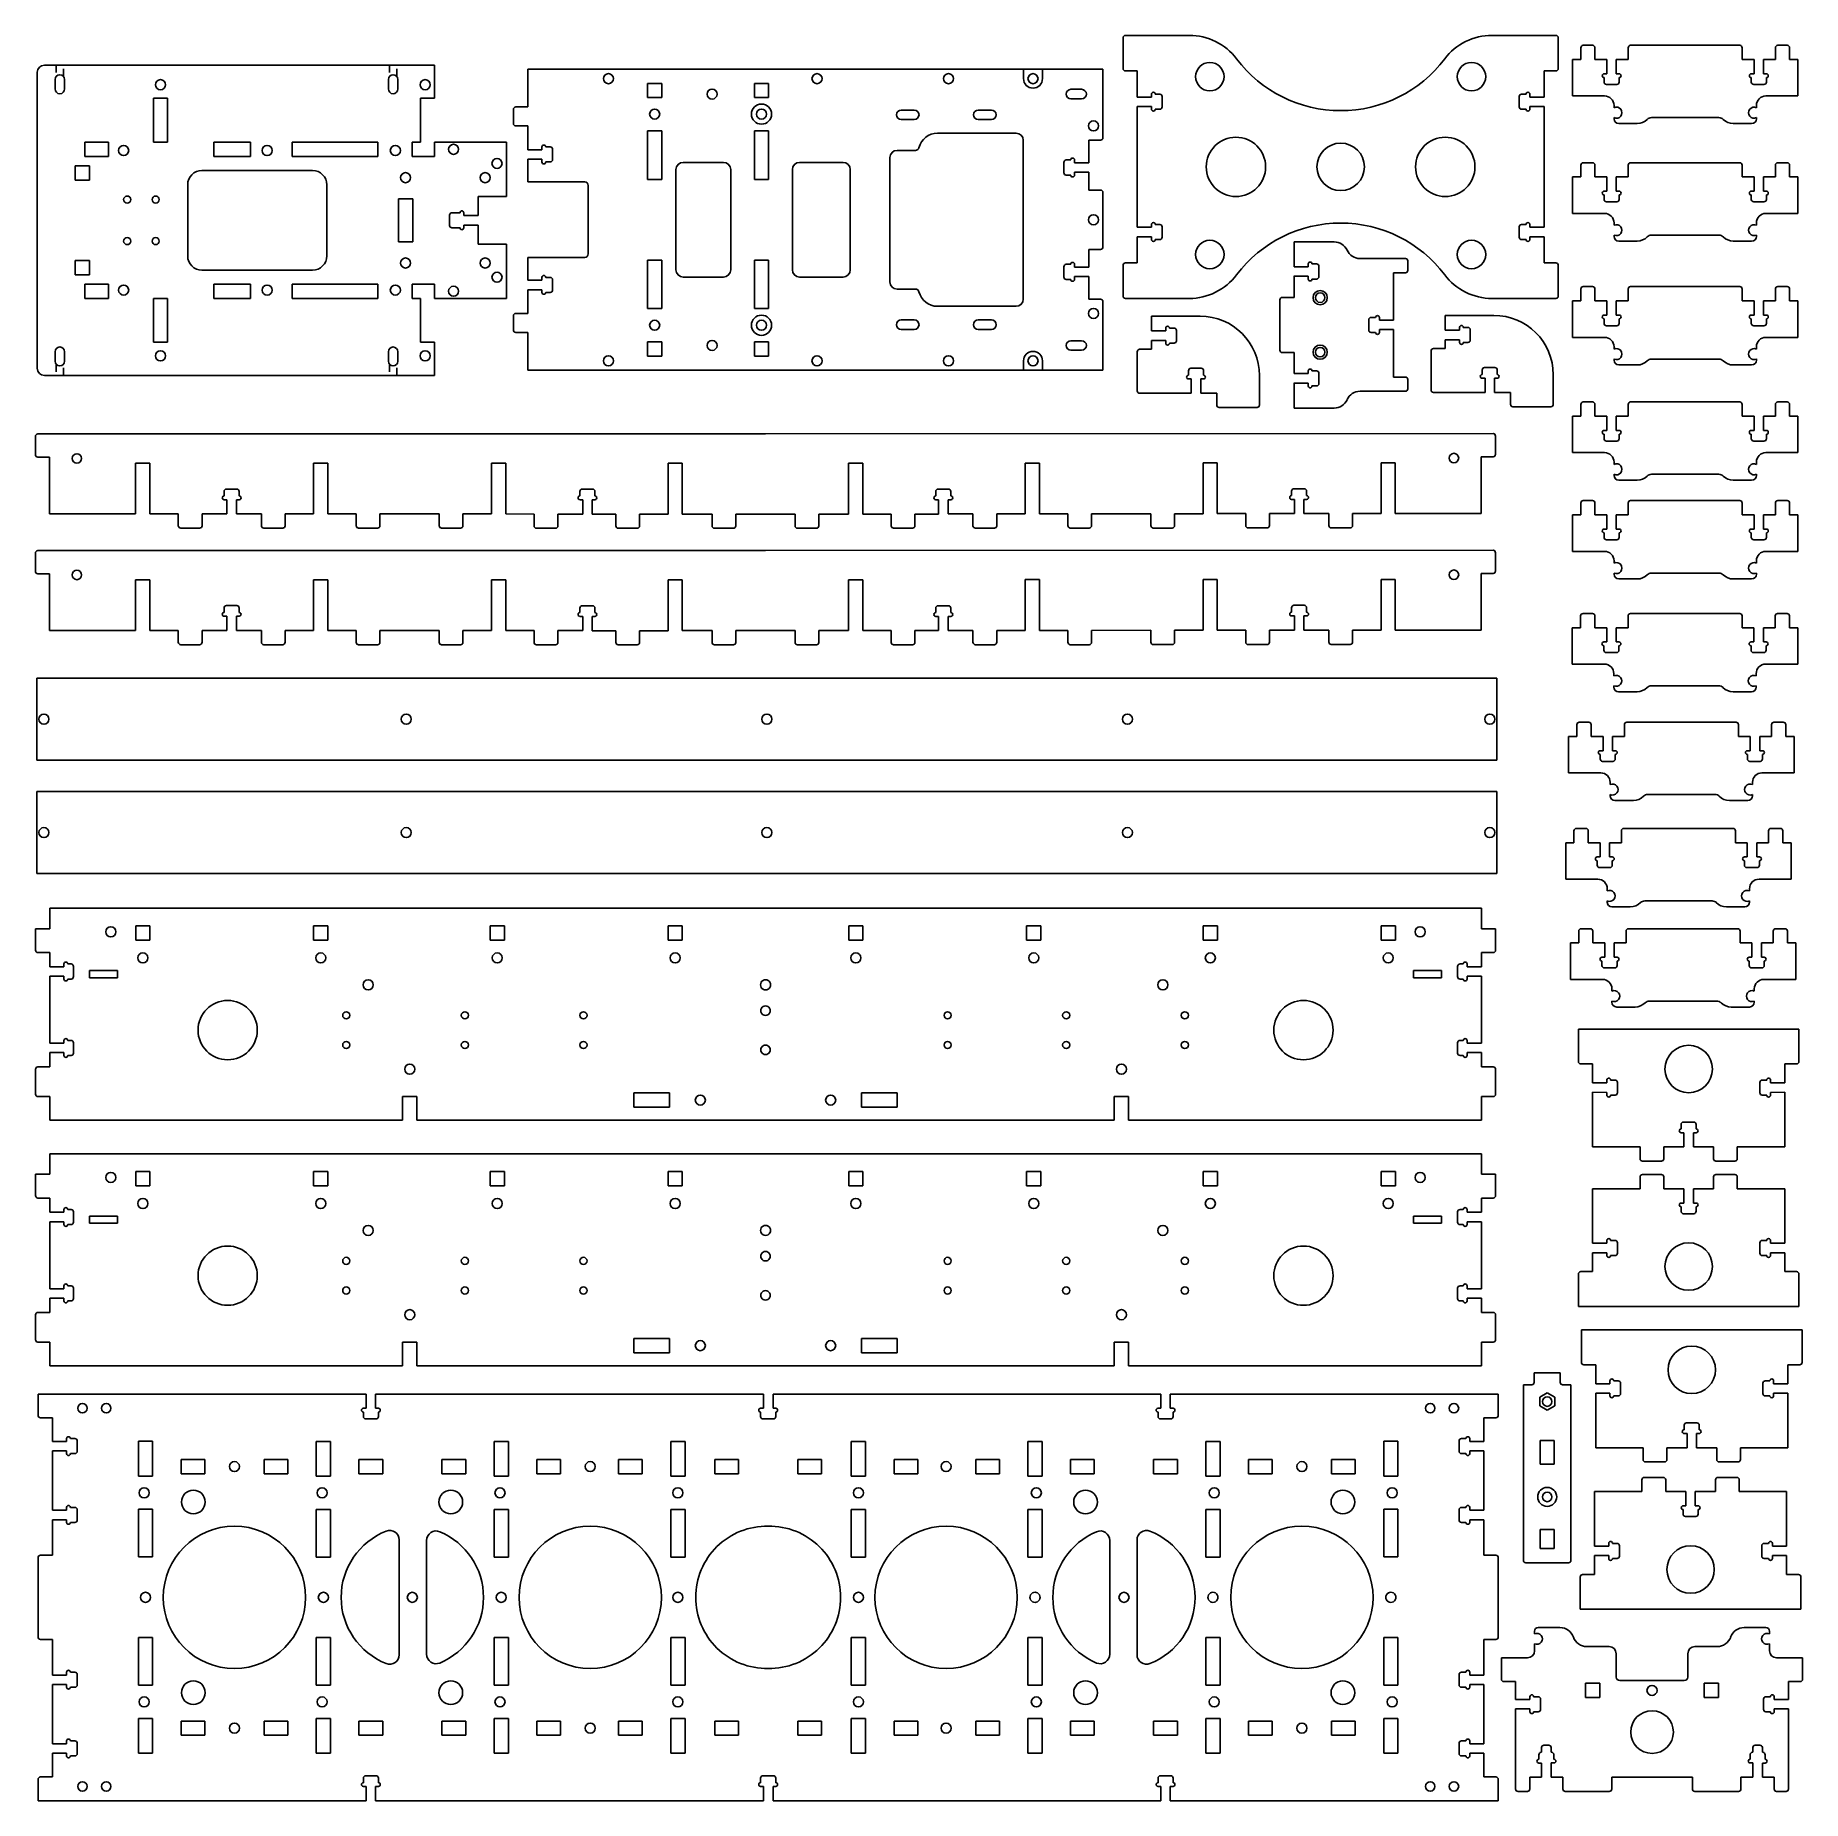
# Model space of a CAD drawing. Header units: millimetres. Extents: x 161 to 1651, y 3490 to 4979.
import ezdxf

# ---------------------------------------------------------------- set-up
doc = ezdxf.new("R2010")
doc.units = ezdxf.units.MM
doc.linetypes.add('HIDDEN', pattern=[9.525, 6.35, -3.175])
doc.layers.get('0').update_dxf_attribs({"color": 253, "lineweight": 70, "true_color": 0x8faf8f})
doc.layers.add('1', color=7, linetype='Continuous')
doc.layers.add('Hidden', color=48, linetype='HIDDEN', lineweight=70, true_color=0x483a05)

msp = doc.modelspace()

# ---------------------------------------------------------------- linework, layer by layer
at = {"color": 48, "lineweight": -3, "true_color": 0x483a05}
for p, q in [((1078, 4976.8), (1078, 4950.8)), ((1133.8, 4978.8), (1080, 4978.8)), ((1389.1, 4978.8), (1443, 4978.8)), ((1445, 4976.8), (1445, 4950.8)), ((1464, 4968.4), (1464, 4958.4)), ((1473.9, 4970.4), (1466, 4970.4)), ((1475.9, 4958.4), (1475.9, 4968.4)), ((1503.9, 4968.4), (1503.9, 4958.4)), ((1598, 4970.4), (1505.9, 4970.4)), ((1600, 4968.4), (1600, 4958.4)), ((1628, 4958.4), (1628, 4968.4)), ((1630, 4970.4), (1638, 4970.4)), ((1640, 4968.4), (1640, 4958.4)), ((162.6, 4698), (162.6, 4947.7)), ((168.6, 4953.7), (497.6, 4953.7)), ((497.6, 4953.7), (497.6, 4925.7)), ((994.1, 4950.3), (576.1, 4950.3)), ((576.1, 4950.3), (576.1, 4918.4)), ((994.1, 4942.3), (994.1, 4950.3)), ((994.1, 4950.3), (1010.1, 4950.3)), ((1061.1, 4950.3), (1010.1, 4950.3)), ((1010.1, 4950.3), (1010.1, 4942.3)), ((1061.1, 4950.3), (1061.1, 4892.4)), ((1080, 4948.8), (1090, 4948.8)), ((1090, 4948.8), (1090, 4926.8)), ((1433, 4948.8), (1433, 4926.8)), ((1443, 4948.8), (1433, 4948.8)), ((1464, 4958.4), (1457, 4958.4)), ((1457, 4958.4), (1457, 4927.7)), ((1485.9, 4958.4), (1475.9, 4958.4)), ((1485.9, 4946.4), (1485.9, 4958.4)), ((1503.9, 4958.4), (1493.9, 4958.4)), ((1493.9, 4958.4), (1493.9, 4946.4)), ((1600, 4958.4), (1610, 4958.4)), ((1610, 4958.4), (1610, 4946.4)), ((1618, 4958.4), (1628, 4958.4)), ((1618, 4946.4), (1618, 4958.4)), ((1640, 4958.4), (1647, 4958.4)), ((1647, 4958.4), (1647, 4927.7)), ((177.6, 4933.6), (177.6, 4941.6)), ((185.6, 4941.6), (185.6, 4933.6)), ((458.6, 4941.6), (458.6, 4933.6)), ((466.6, 4933.6), (466.6, 4941.6)), ((689.1, 4938.3), (677.1, 4938.3)), ((677.1, 4926.4), (677.1, 4938.3)), ((689.1, 4926.4), (689.1, 4938.3)), ((779.2, 4938.3), (767.2, 4938.3)), ((767.2, 4926.4), (767.2, 4938.3)), ((779.2, 4926.4), (779.2, 4938.3)), ((1043.1, 4933.3), (1034.1, 4933.3)), ((1483.6, 4946.4), (1485.9, 4946.4)), ((1483.6, 4939.4), (1483.6, 4943.2)), ((1485.6, 4937.4), (1494.3, 4937.4)), ((1493.9, 4946.4), (1496.3, 4946.4)), ((1496.3, 4943.2), (1496.3, 4939.4)), ((1610, 4946.4), (1607.7, 4946.4)), ((1607.7, 4943.2), (1607.7, 4939.4)), ((1609.7, 4937.4), (1618.4, 4937.4)), ((1620.4, 4946.4), (1618, 4946.4)), ((1620.4, 4939.4), (1620.4, 4943.2)), ((260.5, 4925.7), (260.5, 4888.7)), ((272.5, 4925.7), (260.5, 4925.7)), ((272.5, 4888.7), (272.5, 4925.7)), ((497.6, 4925.7), (485.6, 4925.7)), ((485.6, 4925.7), (485.6, 4888.7)), ((576.1, 4918.4), (566, 4918.4)), ((677.1, 4926.4), (689.1, 4926.4)), ((767.2, 4926.4), (779.2, 4926.4)), ((1034.1, 4925.3), (1043.1, 4925.3)), ((1090, 4926.8), (1102, 4926.8)), ((1102, 4918.8), (1090, 4918.8)), ((1090, 4918.8), (1090, 4816.9)), ((1102, 4926.8), (1102, 4929.2)), ((1102, 4916.5), (1102, 4918.8)), ((1105.2, 4929.2), (1109, 4929.2)), ((1111, 4918.5), (1111, 4927.2)), ((1412, 4927.2), (1412, 4918.5)), ((1417.8, 4929.2), (1414, 4929.2)), ((1421, 4926.8), (1421, 4929.2)), ((1433, 4926.8), (1421, 4926.8)), ((1421, 4918.8), (1433, 4918.8)), ((1421, 4916.5), (1421, 4918.8)), ((1433, 4918.8), (1433, 4816.9)), ((1484, 4927.7), (1457, 4927.7)), ((1492, 4917.8), (1492, 4919.7)), ((1612, 4917.8), (1612, 4919.7)), ((1620, 4927.7), (1647, 4927.7)), ((564, 4904.4), (564, 4916.4)), ((566, 4902.4), (576.1, 4902.4)), ((576.1, 4902.4), (576.1, 4882.3)), ((891, 4915.8), (902, 4915.8)), ((902, 4907.8), (891, 4907.8)), ((956, 4915.8), (967, 4915.8)), ((967, 4907.8), (956, 4907.8)), ((1109, 4916.5), (1105.2, 4916.5)), ((1414, 4916.5), (1417.8, 4916.5)), ((1492, 4908.4), (1492, 4909.4)), ((1511.5, 4904.4), (1496, 4904.4)), ((1580.4, 4909.4), (1523.5, 4909.4)), ((1592.5, 4904.4), (1608, 4904.4)), ((1612, 4908.4), (1612, 4909.4)), ((202.6, 4888.7), (222.6, 4888.7)), ((202.6, 4876.7), (202.6, 4888.7)), ((222.6, 4888.7), (222.6, 4876.7)), ((260.5, 4888.7), (272.5, 4888.7)), ((342.5, 4888.7), (311.5, 4888.7)), ((311.5, 4888.7), (311.5, 4876.7)), ((342.5, 4876.7), (342.5, 4888.7)), ((449.6, 4888.7), (377.4, 4888.7)), ((377.4, 4888.7), (377.4, 4876.7)), ((449.6, 4876.7), (449.6, 4888.7)), ((485.6, 4888.7), (478.6, 4888.7)), ((478.6, 4888.7), (478.6, 4876.7)), ((558.2, 4888.7), (497.6, 4888.7)), ((497.6, 4876.7), (497.6, 4888.7)), ((558.2, 4842.8), (558.2, 4888.7)), ((689.1, 4898.4), (677.1, 4898.4)), ((677.1, 4857.3), (677.1, 4898.4)), ((689.1, 4857.3), (689.1, 4898.4)), ((767.2, 4857.3), (767.2, 4898.4)), ((779.2, 4898.4), (767.2, 4898.4)), ((779.2, 4857.3), (779.2, 4898.4)), ((987.9, 4896.3), (921.5, 4896.3)), ((993.9, 4890.3), (993.9, 4756.3)), ((1049.1, 4890.4), (1049.1, 4871.3)), ((1049.1, 4890.4), (1059.1, 4890.4)), ((202.6, 4876.7), (222.6, 4876.7)), ((311.5, 4876.7), (342.5, 4876.7)), ((377.4, 4876.7), (449.6, 4876.7)), ((497.6, 4876.7), (478.6, 4876.7)), ((588.1, 4882.3), (576.1, 4882.3)), ((576.1, 4874.3), (588.1, 4874.3)), ((576.1, 4874.3), (576.1, 4855.2)), ((588.1, 4884.7), (588.1, 4882.3)), ((588.1, 4874.3), (588.1, 4872)), ((595.1, 4884.7), (591.3, 4884.7)), ((597.1, 4882.7), (597.1, 4874)), ((881.5, 4875.8), (881.5, 4770.8)), ((887.5, 4881.8), (903, 4881.8)), ((1030.1, 4873.7), (1033.9, 4873.7)), ((1037.1, 4873.7), (1037.1, 4871.3)), ((206.6, 4868.8), (194.6, 4868.8)), ((194.6, 4856.8), (194.6, 4868.8)), ((206.6, 4856.8), (206.6, 4868.8)), ((394.7, 4864.8), (301.4, 4864.8)), ((591.3, 4872), (595.1, 4872)), ((701.1, 4865.7), (701.1, 4781)), ((707.1, 4871.7), (741.2, 4871.7)), ((747.2, 4781), (747.2, 4865.7)), ((799.2, 4865.7), (799.2, 4781)), ((805.2, 4871.7), (842, 4871.7)), ((848, 4781), (848, 4865.7)), ((1028.1, 4863), (1028.1, 4871.7)), ((1033.9, 4861), (1030.1, 4861)), ((1037.1, 4871.3), (1049.1, 4871.3)), ((1049.1, 4863.3), (1037.1, 4863.3)), ((1037.1, 4863.3), (1037.1, 4861)), ((1049.1, 4863.3), (1049.1, 4848.3)), ((1464, 4859.4), (1457, 4859.4)), ((1457, 4859.4), (1457, 4828.6)), ((1464, 4869.4), (1464, 4859.4)), ((1473.9, 4871.4), (1466, 4871.4)), ((1475.9, 4859.4), (1475.9, 4869.4)), ((1485.9, 4859.4), (1475.9, 4859.4)), ((1485.9, 4847.4), (1485.9, 4859.4)), ((1503.9, 4859.4), (1493.9, 4859.4)), ((1493.9, 4859.4), (1493.9, 4847.4)), ((1503.9, 4869.4), (1503.9, 4859.4)), ((1598, 4871.4), (1505.9, 4871.4)), ((1600, 4869.4), (1600, 4859.4)), ((1600, 4859.4), (1610, 4859.4)), ((1610, 4859.4), (1610, 4847.4)), ((1618, 4859.4), (1628, 4859.4)), ((1618, 4847.4), (1618, 4859.4)), ((1628, 4859.4), (1628, 4869.4)), ((1630, 4871.4), (1638, 4871.4)), ((1640, 4869.4), (1640, 4859.4)), ((1640, 4859.4), (1647, 4859.4)), ((1647, 4859.4), (1647, 4828.6)), ((206.6, 4856.8), (194.6, 4856.8)), ((289.4, 4852.8), (289.4, 4792.8)), ((406.7, 4852.8), (406.7, 4792.8)), ((558.2, 4842.8), (534.2, 4842.8)), ((534.2, 4826.8), (534.2, 4842.8)), ((576.1, 4855.2), (624.1, 4855.2)), ((627.1, 4852.2), (627.1, 4794.5)), ((677.1, 4857.3), (689.1, 4857.3)), ((767.2, 4857.3), (779.2, 4857.3)), ((1059.1, 4848.3), (1049.1, 4848.3)), ((1061.1, 4800.3), (1061.1, 4846.3)), ((1483.6, 4847.4), (1485.9, 4847.4)), ((1483.6, 4840.4), (1483.6, 4844.2)), ((1493.9, 4847.4), (1496.3, 4847.4)), ((1496.3, 4844.2), (1496.3, 4840.4)), ((1610, 4847.4), (1607.7, 4847.4)), ((1607.7, 4844.2), (1607.7, 4840.4)), ((1620.4, 4847.4), (1618, 4847.4)), ((1620.4, 4840.4), (1620.4, 4844.2)), ((479.1, 4840.8), (467.1, 4840.8)), ((467.1, 4840.8), (467.1, 4804.8)), ((479.1, 4840.8), (479.1, 4804.8)), ((519, 4829.2), (512.2, 4829.2)), ((522.2, 4826.8), (522.2, 4829.2)), ((1484, 4828.6), (1457, 4828.6)), ((1485.6, 4838.4), (1494.3, 4838.4)), ((1609.7, 4838.4), (1618.4, 4838.4)), ((1620, 4828.6), (1647, 4828.6)), ((510.2, 4818.5), (510.2, 4827.2)), ((519, 4816.5), (512.2, 4816.5)), ((534.2, 4826.8), (522.2, 4826.8)), ((534.2, 4818.8), (522.2, 4818.8)), ((522.2, 4818.8), (522.2, 4816.5)), ((534.2, 4818.8), (534.2, 4802.8)), ((1102, 4816.9), (1090, 4816.9)), ((1102, 4819.3), (1102, 4816.9)), ((1109, 4819.3), (1105.2, 4819.3)), ((1111, 4808.6), (1111, 4817.3)), ((1412, 4817.3), (1412, 4808.6)), ((1414, 4819.3), (1417.8, 4819.3)), ((1421, 4819.3), (1421, 4816.9)), ((1421, 4816.9), (1433, 4816.9)), ((1492, 4818.7), (1492, 4820.6)), ((1612, 4818.7), (1612, 4820.6)), ((479.1, 4804.8), (467.1, 4804.8)), ((558.2, 4802.8), (534.2, 4802.8)), ((558.2, 4802.8), (558.2, 4757)), ((1049.1, 4783.3), (1049.1, 4798.3)), ((1059.1, 4798.3), (1049.1, 4798.3)), ((1090, 4808.9), (1102, 4808.9)), ((1090, 4786.9), (1090, 4808.9)), ((1102, 4808.9), (1102, 4806.6)), ((1105.2, 4806.6), (1109, 4806.6)), ((1256, 4804.6), (1222.3, 4804.6)), ((1222.3, 4804.6), (1222.3, 4783.7)), ((1417.8, 4806.6), (1414, 4806.6)), ((1433, 4808.9), (1421, 4808.9)), ((1421, 4808.9), (1421, 4806.6)), ((1433, 4786.9), (1433, 4808.9)), ((1492, 4809.3), (1492, 4810.3)), ((1511.5, 4805.3), (1496, 4805.3)), ((1580.4, 4810.3), (1523.5, 4810.3)), ((1592.5, 4805.3), (1608, 4805.3)), ((1612, 4809.3), (1612, 4810.3)), ((194.6, 4788.8), (194.6, 4776.8)), ((206.6, 4788.8), (194.6, 4788.8)), ((206.6, 4788.8), (206.6, 4776.8)), ((576.1, 4791.5), (624.1, 4791.5)), ((576.1, 4772.3), (576.1, 4791.5)), ((677.1, 4789.3), (689.1, 4789.3)), ((677.1, 4789.3), (677.1, 4748.3)), ((689.1, 4789.3), (689.1, 4748.3)), ((767.2, 4789.3), (767.2, 4748.3)), ((767.2, 4789.3), (779.2, 4789.3)), ((779.2, 4789.3), (779.2, 4748.3)), ((1028.1, 4783.7), (1028.1, 4775)), ((1033.9, 4785.7), (1030.1, 4785.7)), ((1037.1, 4783.3), (1037.1, 4785.7)), ((1049.1, 4783.3), (1037.1, 4783.3)), ((1078, 4758.9), (1078, 4784.9)), ((1080, 4786.9), (1090, 4786.9)), ((1222.3, 4783.7), (1234.1, 4783.7)), ((1234.1, 4783.7), (1234.1, 4786)), ((1237.3, 4786), (1241.1, 4786)), ((1243.1, 4784), (1243.1, 4775.3)), ((1316.1, 4790.6), (1277.8, 4790.6)), ((1318.1, 4780.6), (1318.1, 4788.6)), ((1443, 4786.9), (1433, 4786.9)), ((1445, 4758.9), (1445, 4784.9)), ((206.6, 4776.8), (194.6, 4776.8)), ((202.6, 4769), (202.6, 4757)), ((202.6, 4769), (222.6, 4769)), ((222.6, 4757), (222.6, 4769)), ((394.7, 4780.8), (301.4, 4780.8)), ((311.5, 4769), (342.5, 4769)), ((311.5, 4757), (311.5, 4769)), ((342.5, 4769), (342.5, 4757)), ((377.4, 4757), (377.4, 4769)), ((377.4, 4769), (449.6, 4769)), ((449.6, 4769), (449.6, 4757)), ((478.6, 4757), (478.6, 4769)), ((497.6, 4769), (478.6, 4769)), ((497.6, 4769), (497.6, 4757)), ((576.1, 4772.3), (588.1, 4772.3)), ((588.1, 4772.3), (588.1, 4774.7)), ((591.3, 4774.7), (595.1, 4774.7)), ((597.1, 4764), (597.1, 4772.7)), ((707.1, 4775), (741.2, 4775)), ((805.2, 4775), (842, 4775)), ((1030.1, 4773), (1033.9, 4773)), ((1037.1, 4775.3), (1049.1, 4775.3)), ((1037.1, 4773), (1037.1, 4775.3)), ((1049.1, 4756.3), (1049.1, 4775.3)), ((1222.1, 4775.7), (1222.3, 4775.7)), ((1222.1, 4775.6), (1222.1, 4775.7)), ((1222.1, 4775.6), (1222.3, 4775.6)), ((1234.1, 4775.7), (1222.3, 4775.7)), ((1222.3, 4775.7), (1222.3, 4757.8)), ((1234.1, 4773.3), (1234.1, 4775.7)), ((1241.1, 4773.3), (1237.3, 4773.3)), ((1306.1, 4738.6), (1306.1, 4778.6)), ((1306.1, 4778.6), (1316.1, 4778.6)), ((202.6, 4757), (222.6, 4757)), ((260.5, 4757), (272.5, 4757)), ((260.5, 4720), (260.5, 4757)), ((272.5, 4757), (272.5, 4720)), ((342.5, 4757), (311.5, 4757)), ((449.6, 4757), (377.4, 4757)), ((485.6, 4757), (478.6, 4757)), ((485.6, 4720), (485.6, 4757)), ((558.2, 4757), (497.6, 4757)), ((588.1, 4764.3), (576.1, 4764.3)), ((576.1, 4744.3), (576.1, 4764.3)), ((588.1, 4762), (588.1, 4764.3)), ((595.1, 4762), (591.3, 4762)), ((903, 4764.8), (887.5, 4764.8)), ((1049.1, 4756.3), (1059.1, 4756.3)), ((1061.1, 4696.3), (1061.1, 4754.3)), ((1133.8, 4756.9), (1080, 4756.9)), ((1210.3, 4755.8), (1210.3, 4713.3)), ((1222.3, 4757.8), (1212.3, 4757.8)), ((1389.1, 4756.9), (1443, 4756.9)), ((1464, 4754.9), (1457, 4754.9)), ((1457, 4754.9), (1457, 4724.1)), ((1464, 4764.9), (1464, 4754.9)), ((1473.9, 4766.9), (1466, 4766.9)), ((1475.9, 4754.9), (1475.9, 4764.9)), ((1485.9, 4754.9), (1475.9, 4754.9)), ((1485.9, 4742.9), (1485.9, 4754.9)), ((1503.9, 4754.9), (1493.9, 4754.9)), ((1493.9, 4754.9), (1493.9, 4742.9)), ((1503.9, 4764.9), (1503.9, 4754.9)), ((1598, 4766.9), (1505.9, 4766.9)), ((1600, 4764.9), (1600, 4754.9)), ((1600, 4754.9), (1610, 4754.9)), ((1610, 4754.9), (1610, 4742.9)), ((1618, 4754.9), (1628, 4754.9)), ((1618, 4742.9), (1618, 4754.9)), ((1628, 4754.9), (1628, 4764.9)), ((1630, 4766.9), (1638, 4766.9)), ((1640, 4764.9), (1640, 4754.9)), ((1640, 4754.9), (1647, 4754.9)), ((1647, 4754.9), (1647, 4724.1)), ((564, 4742.3), (564, 4730.3)), ((566, 4744.3), (576.1, 4744.3)), ((689.1, 4748.3), (677.1, 4748.3)), ((779.2, 4748.3), (767.2, 4748.3)), ((902, 4738.8), (891, 4738.8)), ((987.9, 4750.3), (921.5, 4750.3)), ((967, 4738.8), (956, 4738.8)), ((1102, 4742), (1143, 4742)), ((1102, 4742), (1102, 4729.5)), ((1285.1, 4738.9), (1285.1, 4730.2)), ((1287.1, 4740.9), (1290.9, 4740.9)), ((1294.1, 4740.9), (1294.1, 4738.6)), ((1294.1, 4738.6), (1306.1, 4738.6)), ((1349.7, 4742.6), (1390.7, 4742.6)), ((1349.7, 4742.6), (1349.7, 4730.1)), ((1483.6, 4742.9), (1485.9, 4742.9)), ((1483.6, 4735.9), (1483.6, 4739.7)), ((1493.9, 4742.9), (1496.3, 4742.9)), ((1496.3, 4739.7), (1496.3, 4735.9)), ((1610, 4742.9), (1607.7, 4742.9)), ((1607.7, 4739.7), (1607.7, 4735.9)), ((1620.4, 4742.9), (1618, 4742.9)), ((1620.4, 4735.9), (1620.4, 4739.7)), ((576.1, 4728.3), (566, 4728.3)), ((576.1, 4696.3), (576.1, 4728.3)), ((891, 4730.8), (902, 4730.8)), ((956, 4730.8), (967, 4730.8)), ((1114, 4729.5), (1102, 4729.5)), ((1114, 4731.9), (1114, 4729.5)), ((1121, 4731.9), (1117.2, 4731.9)), ((1123, 4721.2), (1123, 4729.9)), ((1290.9, 4728.2), (1287.1, 4728.2)), ((1306.1, 4730.6), (1294.1, 4730.6)), ((1294.1, 4730.6), (1294.1, 4728.2)), ((1306.1, 4690.6), (1306.1, 4730.6)), ((1361.7, 4730.1), (1349.7, 4730.1)), ((1361.7, 4732.5), (1361.7, 4730.1)), ((1368.7, 4732.5), (1364.9, 4732.5)), ((1370.7, 4721.8), (1370.7, 4730.5)), ((1484, 4724.1), (1457, 4724.1)), ((1485.6, 4733.9), (1494.3, 4733.9)), ((1609.7, 4733.9), (1618.4, 4733.9)), ((1620, 4724.1), (1647, 4724.1)), ((177.6, 4704), (177.6, 4712)), ((185.6, 4712), (185.6, 4704)), ((272.5, 4720), (260.5, 4720)), ((458.6, 4704), (458.6, 4712)), ((466.6, 4712), (466.6, 4704)), ((497.6, 4720), (485.6, 4720)), ((497.6, 4692), (497.6, 4720)), ((677.1, 4720.3), (689.1, 4720.3)), ((677.1, 4720.3), (677.1, 4708.3)), ((689.1, 4720.3), (689.1, 4708.3)), ((767.2, 4720.3), (779.2, 4720.3)), ((767.2, 4720.3), (767.2, 4708.3)), ((779.2, 4720.3), (779.2, 4708.3)), ((1034.1, 4721.3), (1043.1, 4721.3)), ((1043.1, 4713.3), (1034.1, 4713.3)), ((1090, 4712), (1090, 4679)), ((1092, 4714), (1102, 4714)), ((1102, 4721.5), (1114, 4721.5)), ((1102, 4721.5), (1102, 4714)), ((1114, 4721.5), (1114, 4719.2)), ((1117.2, 4719.2), (1121, 4719.2)), ((1212.3, 4711.3), (1222.3, 4711.3)), ((1222.3, 4711.3), (1222.3, 4693.5)), ((1337.7, 4712.6), (1337.7, 4679.6)), ((1339.7, 4714.6), (1349.7, 4714.6)), ((1349.7, 4722.1), (1361.7, 4722.1)), ((1349.7, 4722.1), (1349.7, 4714.6)), ((1361.7, 4722.1), (1361.7, 4719.8)), ((1364.9, 4719.8), (1368.7, 4719.8)), ((1492, 4714.2), (1492, 4716.1)), ((1612, 4714.2), (1612, 4716.1)), ((576.1, 4696.3), (994.1, 4696.3)), ((677.1, 4708.3), (689.1, 4708.3)), ((767.2, 4708.3), (779.2, 4708.3)), ((994.1, 4696.3), (994.1, 4704.3)), ((994.1, 4696.3), (1010.1, 4696.3)), ((1010.1, 4704.3), (1010.1, 4696.3)), ((1010.1, 4696.3), (1061.1, 4696.3)), ((1133.2, 4696), (1133.2, 4692.2)), ((1143.9, 4698), (1135.2, 4698)), ((1145.9, 4692.2), (1145.9, 4696)), ((1234.1, 4693.5), (1234.1, 4695.8)), ((1237.3, 4695.8), (1241.1, 4695.8)), ((1243.1, 4685.1), (1243.1, 4693.8)), ((1380.8, 4696.6), (1380.8, 4692.8)), ((1391.5, 4698.6), (1382.8, 4698.6)), ((1393.5, 4692.8), (1393.5, 4696.6)), ((1492, 4704.8), (1492, 4705.9)), ((1511.5, 4700.8), (1496, 4700.8)), ((1580.4, 4705.8), (1523.5, 4705.8)), ((1592.5, 4700.8), (1608, 4700.8)), ((1612, 4704.8), (1612, 4705.9)), ((168.6, 4692), (497.6, 4692)), ((1133.2, 4689), (1135.5, 4689)), ((1135.5, 4689), (1135.5, 4677)), ((1143.5, 4689), (1145.9, 4689)), ((1143.5, 4677), (1143.5, 4689)), ((1193, 4692), (1193, 4667)), ((1222.1, 4685.5), (1222.3, 4685.5)), ((1222.1, 4685.5), (1222.1, 4685.5)), ((1222.1, 4685.5), (1222.3, 4685.5)), ((1222.3, 4693.5), (1234.1, 4693.5)), ((1234.1, 4685.5), (1222.3, 4685.5)), ((1222.3, 4685.5), (1222.3, 4664.5)), ((1234.1, 4683.1), (1234.1, 4685.5)), ((1241.1, 4683.1), (1237.3, 4683.1)), ((1316.1, 4690.6), (1306.1, 4690.6)), ((1318.1, 4680.6), (1318.1, 4688.6)), ((1380.8, 4689.6), (1383.2, 4689.6)), ((1383.2, 4689.6), (1383.2, 4677.6)), ((1391.2, 4689.6), (1393.5, 4689.6)), ((1391.2, 4677.6), (1391.2, 4689.6)), ((1440.7, 4692.6), (1440.7, 4667.6)), ((1135.5, 4677), (1092, 4677)), ((1157, 4677), (1143.5, 4677)), ((1157, 4667), (1157, 4677)), ((1191, 4665), (1159, 4665)), ((1256, 4664.5), (1222.3, 4664.5)), ((1316.1, 4678.6), (1277.8, 4678.6)), ((1383.2, 4677.6), (1339.7, 4677.6)), ((1404.7, 4677.6), (1391.2, 4677.6)), ((1404.7, 4667.6), (1404.7, 4677.6)), ((1438.7, 4665.6), (1406.7, 4665.6)), ((1464, 4667.6), (1464, 4657.6)), ((1473.9, 4669.6), (1466, 4669.6)), ((1475.9, 4657.6), (1475.9, 4667.6)), ((1503.9, 4667.6), (1503.9, 4657.6)), ((1598, 4669.6), (1505.9, 4669.6)), ((1600, 4667.6), (1600, 4657.6)), ((1628, 4657.6), (1628, 4667.6)), ((1630, 4669.6), (1638, 4669.6)), ((1640, 4667.6), (1640, 4657.6)), ((1464, 4657.6), (1457, 4657.6)), ((1457, 4657.6), (1457, 4626.9)), ((1485.9, 4657.6), (1475.9, 4657.6)), ((1485.9, 4645.6), (1485.9, 4657.6)), ((1503.9, 4657.6), (1493.9, 4657.6)), ((1493.9, 4657.6), (1493.9, 4645.6)), ((1600, 4657.6), (1610, 4657.6)), ((1610, 4657.6), (1610, 4645.6)), ((1618, 4657.6), (1628, 4657.6)), ((1618, 4645.6), (1618, 4657.6)), ((1640, 4657.6), (1647, 4657.6)), ((1647, 4657.6), (1647, 4626.9)), ((1483.6, 4645.6), (1485.9, 4645.6)), ((1483.6, 4638.6), (1483.6, 4642.4)), ((1485.6, 4636.6), (1494.3, 4636.6)), ((1493.9, 4645.6), (1496.3, 4645.6)), ((1496.3, 4642.4), (1496.3, 4638.6)), ((1610, 4645.6), (1607.7, 4645.6)), ((1607.7, 4642.4), (1607.7, 4638.6)), ((1609.7, 4636.6), (1618.4, 4636.6)), ((1620.4, 4645.6), (1618, 4645.6)), ((1620.4, 4638.6), (1620.4, 4642.4)), ((1484, 4626.9), (1457, 4626.9)), ((1620, 4626.9), (1647, 4626.9)), ((1492, 4617), (1492, 4618.9)), ((1492, 4607.6), (1492, 4608.6)), ((1580.4, 4608.6), (1523.5, 4608.6)), ((1612, 4617), (1612, 4618.9)), ((1612, 4607.6), (1612, 4608.6)), ((1511.5, 4603.6), (1496, 4603.6)), ((1592.5, 4603.6), (1608, 4603.6)), ((1464, 4584.4), (1464, 4574.4)), ((1473.9, 4586.4), (1466, 4586.4)), ((1475.9, 4574.4), (1475.9, 4584.4)), ((1503.9, 4584.4), (1503.9, 4574.4)), ((1598, 4586.4), (1505.9, 4586.4)), ((1600, 4584.4), (1600, 4574.4)), ((1628, 4574.4), (1628, 4584.4)), ((1630, 4586.4), (1638, 4586.4)), ((1640, 4584.4), (1640, 4574.4)), ((1464, 4574.4), (1457, 4574.4)), ((1457, 4574.4), (1457, 4543.6)), ((1485.9, 4574.4), (1475.9, 4574.4)), ((1483.6, 4562.4), (1485.9, 4562.4)), ((1485.9, 4562.4), (1485.9, 4574.4)), ((1503.9, 4574.4), (1493.9, 4574.4)), ((1493.9, 4574.4), (1493.9, 4562.4)), ((1493.9, 4562.4), (1496.3, 4562.4)), ((1600, 4574.4), (1610, 4574.4)), ((1610, 4562.4), (1607.7, 4562.4)), ((1610, 4574.4), (1610, 4562.4)), ((1618, 4574.4), (1628, 4574.4)), ((1618, 4562.4), (1618, 4574.4)), ((1620.4, 4562.4), (1618, 4562.4)), ((1640, 4574.4), (1647, 4574.4)), ((1647, 4574.4), (1647, 4543.6)), ((1483.6, 4555.4), (1483.6, 4559.2)), ((1485.6, 4553.4), (1494.3, 4553.4)), ((1496.3, 4559.2), (1496.3, 4555.4)), ((1607.7, 4559.2), (1607.7, 4555.4)), ((1609.7, 4553.4), (1618.4, 4553.4)), ((1620.4, 4555.4), (1620.4, 4559.2)), ((1484, 4543.6), (1457, 4543.6)), ((1492, 4533.7), (1492, 4535.6)), ((1612, 4533.7), (1612, 4535.6)), ((1620, 4543.6), (1647, 4543.6)), ((1492, 4524.3), (1492, 4525.3)), ((1511.5, 4520.3), (1496, 4520.3)), ((1580.4, 4525.3), (1523.5, 4525.3)), ((1592.5, 4520.3), (1608, 4520.3)), ((1612, 4524.3), (1612, 4525.3)), ((1463.8, 4489.2), (1463.8, 4479.2)), ((1473.8, 4491.2), (1465.8, 4491.2)), ((1475.8, 4479.2), (1475.8, 4489.2)), ((1503.8, 4489.2), (1503.8, 4479.2)), ((1597.9, 4491.2), (1505.8, 4491.2)), ((1599.9, 4489.2), (1599.9, 4479.2)), ((1627.9, 4479.2), (1627.9, 4489.2)), ((1629.9, 4491.2), (1637.8, 4491.2)), ((1639.8, 4489.2), (1639.8, 4479.2)), ((1463.8, 4479.2), (1456.8, 4479.2)), ((1456.8, 4479.2), (1456.8, 4448.5)), ((1485.8, 4479.2), (1475.8, 4479.2)), ((1485.8, 4467.2), (1485.8, 4479.2)), ((1503.8, 4479.2), (1493.8, 4479.2)), ((1493.8, 4479.2), (1493.8, 4467.2)), ((1599.9, 4479.2), (1609.9, 4479.2)), ((1609.9, 4479.2), (1609.9, 4467.2)), ((1617.9, 4479.2), (1627.9, 4479.2)), ((1617.9, 4467.2), (1617.9, 4479.2)), ((1639.8, 4479.2), (1646.8, 4479.2)), ((1646.8, 4479.2), (1646.8, 4448.5)), ((1483.4, 4467.2), (1485.8, 4467.2)), ((1483.4, 4460.2), (1483.4, 4464)), ((1485.4, 4458.2), (1494.1, 4458.2)), ((1493.8, 4467.2), (1496.1, 4467.2)), ((1496.1, 4464), (1496.1, 4460.2)), ((1609.9, 4467.2), (1607.5, 4467.2)), ((1607.5, 4464), (1607.5, 4460.2)), ((1609.5, 4458.2), (1618.2, 4458.2)), ((1620.2, 4467.2), (1617.9, 4467.2)), ((1620.2, 4460.2), (1620.2, 4464)), ((1483.8, 4448.5), (1456.8, 4448.5)), ((1491.8, 4438.5), (1491.8, 4440.5)), ((1611.8, 4438.5), (1611.8, 4440.5)), ((1619.8, 4448.5), (1646.8, 4448.5)), ((1491.8, 4429.2), (1491.8, 4430.2)), ((1580.3, 4430.2), (1523.4, 4430.2)), ((1611.8, 4429.2), (1611.8, 4430.2)), ((1511.4, 4425.2), (1495.8, 4425.2)), ((1592.3, 4425.2), (1607.8, 4425.2)), ((1460.7, 4397.5), (1460.7, 4387.5)), ((1470.7, 4399.5), (1462.7, 4399.5)), ((1472.7, 4387.5), (1472.7, 4397.5)), ((1500.7, 4397.5), (1500.7, 4387.5)), ((1594.8, 4399.5), (1502.7, 4399.5)), ((1596.8, 4397.5), (1596.8, 4387.5)), ((1624.8, 4387.5), (1624.8, 4397.5)), ((1626.8, 4399.5), (1634.7, 4399.5)), ((1636.7, 4397.5), (1636.7, 4387.5)), ((1460.7, 4387.5), (1453.7, 4387.5)), ((1453.7, 4387.5), (1453.7, 4356.8)), ((1482.7, 4387.5), (1472.7, 4387.5)), ((1482.7, 4375.5), (1482.7, 4387.5)), ((1500.7, 4387.5), (1490.7, 4387.5)), ((1490.7, 4387.5), (1490.7, 4375.5)), ((1596.8, 4387.5), (1606.8, 4387.5)), ((1606.8, 4387.5), (1606.8, 4375.5)), ((1614.8, 4387.5), (1624.8, 4387.5)), ((1614.8, 4375.5), (1614.8, 4387.5)), ((1636.7, 4387.5), (1643.7, 4387.5)), ((1643.7, 4387.5), (1643.7, 4356.8)), ((1480.3, 4375.5), (1482.7, 4375.5)), ((1480.3, 4368.5), (1480.3, 4372.3)), ((1482.3, 4366.5), (1491, 4366.5)), ((1490.7, 4375.5), (1493, 4375.5)), ((1493, 4372.3), (1493, 4368.5)), ((1606.8, 4375.5), (1604.4, 4375.5)), ((1604.4, 4372.3), (1604.4, 4368.5)), ((1606.4, 4366.5), (1615.1, 4366.5)), ((1617.1, 4375.5), (1614.8, 4375.5)), ((1617.1, 4368.5), (1617.1, 4372.3)), ((1480.7, 4356.8), (1453.7, 4356.8)), ((1616.7, 4356.8), (1643.7, 4356.8)), ((1488.7, 4346.9), (1488.7, 4348.8)), ((1488.7, 4337.5), (1488.7, 4338.5)), ((1577.2, 4338.5), (1520.3, 4338.5)), ((1608.7, 4346.9), (1608.7, 4348.8)), ((1608.7, 4337.5), (1608.7, 4338.5)), ((1508.3, 4333.5), (1492.7, 4333.5)), ((1589.2, 4333.5), (1604.7, 4333.5)), ((1458.2, 4307.9), (1458.2, 4297.9)), ((1468.2, 4309.9), (1460.2, 4309.9)), ((1470.2, 4297.9), (1470.2, 4307.9)), ((1498.2, 4307.9), (1498.2, 4297.9)), ((1592.3, 4309.9), (1500.2, 4309.9)), ((1594.3, 4307.9), (1594.3, 4297.9)), ((1622.3, 4297.9), (1622.3, 4307.9)), ((1624.3, 4309.9), (1632.2, 4309.9)), ((1634.2, 4307.9), (1634.2, 4297.9)), ((1458.2, 4297.9), (1451.2, 4297.9)), ((1451.2, 4297.9), (1451.2, 4267.1)), ((1480.2, 4297.9), (1470.2, 4297.9)), ((1480.2, 4285.9), (1480.2, 4297.9)), ((1498.2, 4297.9), (1488.2, 4297.9)), ((1488.2, 4297.9), (1488.2, 4285.9)), ((1594.3, 4297.9), (1604.3, 4297.9)), ((1604.3, 4297.9), (1604.3, 4285.9)), ((1612.3, 4297.9), (1622.3, 4297.9)), ((1612.3, 4285.9), (1612.3, 4297.9)), ((1634.2, 4297.9), (1641.2, 4297.9)), ((1641.2, 4297.9), (1641.2, 4267.1)), ((1477.8, 4285.9), (1480.2, 4285.9)), ((1477.8, 4278.9), (1477.8, 4282.7)), ((1479.8, 4276.9), (1488.5, 4276.9)), ((1488.2, 4285.9), (1490.5, 4285.9)), ((1490.5, 4282.7), (1490.5, 4278.9)), ((1604.3, 4285.9), (1601.9, 4285.9)), ((1601.9, 4282.7), (1601.9, 4278.9)), ((1603.9, 4276.9), (1612.6, 4276.9)), ((1614.6, 4285.9), (1612.3, 4285.9)), ((1614.6, 4278.9), (1614.6, 4282.7)), ((1478.2, 4267.1), (1451.2, 4267.1)), ((1614.2, 4267.1), (1641.2, 4267.1)), ((1486.2, 4257.2), (1486.2, 4259.1)), ((1486.2, 4247.8), (1486.2, 4248.9)), ((1574.7, 4248.8), (1517.8, 4248.8)), ((1606.2, 4257.2), (1606.2, 4259.1)), ((1606.2, 4247.8), (1606.2, 4248.9)), ((1505.7, 4243.8), (1490.2, 4243.8)), ((1586.7, 4243.8), (1602.2, 4243.8)), ((1462.2, 4223.3), (1462.2, 4213.3)), ((1472.1, 4225.3), (1464.2, 4225.3)), ((1474.1, 4213.3), (1474.1, 4223.3)), ((1502.1, 4223.3), (1502.1, 4213.3)), ((1596.2, 4225.3), (1504.1, 4225.3)), ((1598.2, 4223.3), (1598.2, 4213.3)), ((1626.2, 4213.3), (1626.2, 4223.3)), ((1628.2, 4225.3), (1636.2, 4225.3)), ((1638.2, 4223.3), (1638.2, 4213.3)), ((1462.2, 4213.3), (1455.2, 4213.3)), ((1455.2, 4213.3), (1455.2, 4182.6)), ((1484.1, 4213.3), (1474.1, 4213.3)), ((1484.1, 4201.3), (1484.1, 4213.3)), ((1502.1, 4213.3), (1492.1, 4213.3)), ((1492.1, 4213.3), (1492.1, 4201.3)), ((1598.2, 4213.3), (1608.2, 4213.3)), ((1608.2, 4213.3), (1608.2, 4201.3)), ((1616.2, 4213.3), (1626.2, 4213.3)), ((1616.2, 4201.3), (1616.2, 4213.3)), ((1638.2, 4213.3), (1645.2, 4213.3)), ((1645.2, 4213.3), (1645.2, 4182.6)), ((1481.8, 4201.3), (1484.1, 4201.3)), ((1481.8, 4194.3), (1481.8, 4198.1)), ((1483.8, 4192.3), (1492.5, 4192.3)), ((1492.1, 4201.3), (1494.5, 4201.3)), ((1494.5, 4198.1), (1494.5, 4194.3)), ((1608.2, 4201.3), (1605.9, 4201.3)), ((1605.9, 4198.1), (1605.9, 4194.3)), ((1607.9, 4192.3), (1616.6, 4192.3)), ((1618.6, 4201.3), (1616.2, 4201.3)), ((1618.6, 4194.3), (1618.6, 4198.1)), ((1482.2, 4182.6), (1455.2, 4182.6)), ((1490.2, 4172.7), (1490.2, 4174.6)), ((1610.2, 4172.7), (1610.2, 4174.6)), ((1618.2, 4182.6), (1645.2, 4182.6)), ((1490.2, 4163.3), (1490.2, 4164.3)), ((1509.7, 4159.3), (1494.2, 4159.3)), ((1578.6, 4164.3), (1521.7, 4164.3)), ((1590.7, 4159.3), (1606.2, 4159.3)), ((1610.2, 4163.3), (1610.2, 4164.3)), ((1461.9, 4140.6), (1461.9, 4113.3)), ((1461.9, 4140.6), (1647.9, 4140.6)), ((1647.9, 4140.6), (1647.9, 4113.3)), ((1463.9, 4111.3), (1473.9, 4111.3)), ((1473.9, 4095.3), (1473.9, 4111.3)), ((1485.9, 4095.3), (1485.9, 4097.7)), ((1489.1, 4097.7), (1492.9, 4097.7)), ((1620.7, 4097.7), (1616.9, 4097.7)), ((1623.9, 4095.3), (1623.9, 4097.7)), ((1635.9, 4095.3), (1635.9, 4111.3)), ((1645.9, 4111.3), (1635.9, 4111.3)), ((1473.9, 4095.3), (1485.9, 4095.3)), ((1485.9, 4087.3), (1473.9, 4087.4)), ((1473.9, 4041.3), (1473.9, 4087.4)), ((1485.9, 4085), (1485.9, 4087.3)), ((1492.9, 4085), (1489.1, 4085)), ((1494.9, 4087), (1494.9, 4095.7)), ((1614.9, 4087), (1614.9, 4095.7)), ((1616.9, 4085), (1620.7, 4085)), ((1635.9, 4095.3), (1623.9, 4095.3)), ((1623.9, 4087.3), (1635.9, 4087.4)), ((1623.9, 4085), (1623.9, 4087.3)), ((1635.9, 4041.3), (1635.9, 4087.4)), ((1548.5, 4056.5), (1548.5, 4060.3)), ((1550.9, 4053.3), (1548.5, 4053.3)), ((1550.5, 4062.3), (1559.2, 4062.3)), ((1550.9, 4041.3), (1550.9, 4053.3)), ((1558.9, 4053.3), (1561.2, 4053.3)), ((1558.9, 4041.3), (1558.9, 4053.3)), ((1561.2, 4056.5), (1561.2, 4060.3)), ((1513.9, 4041.3), (1473.9, 4041.3)), ((1513.9, 4041.3), (1513.9, 4031.3)), ((1533.9, 4031.3), (1533.9, 4041.3)), ((1550.9, 4041.3), (1533.9, 4041.3)), ((1558.9, 4041.3), (1575.9, 4041.3)), ((1575.9, 4031.3), (1575.9, 4041.3)), ((1595.9, 4041.3), (1595.9, 4031.3)), ((1595.9, 4041.3), (1635.9, 4041.3)), ((1515.9, 4029.3), (1531.9, 4029.3)), ((1593.9, 4029.3), (1577.9, 4029.3)), ((1513.9, 4006), (1513.9, 4016)), ((1515.9, 4018), (1531.9, 4018)), ((1533.9, 4016), (1533.9, 4006)), ((1575.9, 4016), (1575.9, 4006)), ((1593.9, 4018), (1577.9, 4018)), ((1595.9, 4006), (1595.9, 4016)), ((1513.9, 4006), (1473.9, 4006)), ((1473.9, 4006), (1473.9, 3960)), ((1550.9, 4006), (1533.9, 4006)), ((1550.9, 3994), (1548.5, 3994)), ((1550.9, 4006), (1550.9, 3994)), ((1558.9, 4006), (1575.9, 4006)), ((1558.9, 4006), (1558.9, 3994)), ((1558.9, 3994), (1561.2, 3994)), ((1595.9, 4006), (1635.9, 4006)), ((1635.9, 4006), (1635.9, 3960)), ((1548.5, 3990.8), (1548.5, 3987)), ((1559.2, 3985), (1550.5, 3985)), ((1561.2, 3990.8), (1561.2, 3987)), ((1485.9, 3960), (1473.9, 3960)), ((1473.9, 3952), (1485.9, 3952)), ((1473.9, 3952), (1473.9, 3936.1)), ((1485.9, 3962.4), (1485.9, 3960)), ((1485.9, 3952), (1485.9, 3949.7)), ((1492.9, 3962.4), (1489.1, 3962.4)), ((1489.1, 3949.7), (1492.9, 3949.7)), ((1494.9, 3960.4), (1494.9, 3951.7)), ((1614.9, 3960.4), (1614.9, 3951.7)), ((1616.9, 3962.4), (1620.7, 3962.4)), ((1620.7, 3949.7), (1616.9, 3949.7)), ((1623.9, 3962.4), (1623.9, 3960)), ((1623.9, 3960), (1635.9, 3960)), ((1635.9, 3952), (1623.9, 3952)), ((1623.9, 3952), (1623.9, 3949.7)), ((1635.9, 3952), (1635.9, 3936.1)), ((1461.9, 3906.7), (1461.9, 3934.1)), ((1463.9, 3936.1), (1473.9, 3936.1)), ((1645.9, 3936.1), (1635.9, 3936.1)), ((1647.9, 3906.7), (1647.9, 3934.1)), ((1647.9, 3906.7), (1461.9, 3906.7)), ((1464.5, 3886.9), (1464.5, 3859.6)), ((1464.5, 3886.9), (1650.5, 3886.9)), ((1650.5, 3886.9), (1650.5, 3859.6)), ((1466.5, 3857.6), (1476.5, 3857.6)), ((1476.5, 3841.6), (1476.5, 3857.6)), ((1638.5, 3841.6), (1638.5, 3857.6)), ((1648.5, 3857.6), (1638.5, 3857.6)), ((1476.5, 3841.6), (1488.5, 3841.6)), ((1488.5, 3833.6), (1476.5, 3833.7)), ((1476.5, 3787.6), (1476.5, 3833.7)), ((1488.5, 3841.6), (1488.5, 3844)), ((1488.5, 3831.3), (1488.5, 3833.6)), ((1491.7, 3844), (1495.5, 3844)), ((1495.5, 3831.3), (1491.7, 3831.3)), ((1497.5, 3833.3), (1497.5, 3842)), ((1617.5, 3833.3), (1617.5, 3842)), ((1623.3, 3844), (1619.5, 3844)), ((1619.5, 3831.3), (1623.3, 3831.3)), ((1626.5, 3841.6), (1626.5, 3844)), ((1638.5, 3841.6), (1626.5, 3841.6)), ((1626.5, 3833.6), (1638.5, 3833.7)), ((1626.5, 3831.3), (1626.5, 3833.6)), ((1638.5, 3787.6), (1638.5, 3833.7)), ((1551.1, 3802.8), (1551.1, 3806.6)), ((1553.5, 3799.6), (1551.1, 3799.6)), ((1553.1, 3808.6), (1561.8, 3808.6)), ((1553.5, 3787.6), (1553.5, 3799.6)), ((1561.5, 3799.6), (1563.8, 3799.6)), ((1561.5, 3787.6), (1561.5, 3799.6)), ((1563.8, 3802.8), (1563.8, 3806.6)), ((1516.5, 3787.6), (1476.5, 3787.6)), ((1516.5, 3787.6), (1516.5, 3777.6)), ((1536.5, 3777.6), (1536.5, 3787.6)), ((1553.5, 3787.6), (1536.5, 3787.6)), ((1561.5, 3787.6), (1578.5, 3787.6)), ((1578.5, 3777.6), (1578.5, 3787.6)), ((1598.5, 3787.6), (1598.5, 3777.6)), ((1598.5, 3787.6), (1638.5, 3787.6)), ((1518.5, 3775.6), (1534.5, 3775.6)), ((1596.5, 3775.6), (1580.5, 3775.6)), ((1515.5, 3750.6), (1515.5, 3760.6)), ((1517.5, 3762.6), (1533.5, 3762.6)), ((1535.5, 3760.6), (1535.5, 3750.6)), ((1577.5, 3760.6), (1577.5, 3750.6)), ((1595.5, 3762.6), (1579.5, 3762.6)), ((1597.5, 3750.6), (1597.5, 3760.6)), ((1515.5, 3750.6), (1475.5, 3750.6)), ((1475.5, 3750.6), (1475.5, 3704.5)), ((1552.5, 3750.6), (1535.5, 3750.6)), ((1552.5, 3750.6), (1552.5, 3738.6)), ((1560.5, 3750.6), (1577.5, 3750.6)), ((1560.5, 3750.6), (1560.5, 3738.6)), ((1597.5, 3750.6), (1637.5, 3750.6)), ((1637.5, 3750.6), (1637.5, 3704.5)), ((1552.5, 3738.6), (1550.2, 3738.6)), ((1550.2, 3735.4), (1550.2, 3731.6)), ((1560.9, 3729.6), (1552.2, 3729.6)), ((1560.5, 3738.6), (1562.9, 3738.6)), ((1562.9, 3735.4), (1562.9, 3731.6)), ((1487.5, 3704.6), (1475.5, 3704.5)), ((1475.5, 3696.6), (1487.5, 3696.6)), ((1475.5, 3696.6), (1475.5, 3680.6)), ((1487.5, 3706.9), (1487.5, 3704.6)), ((1487.5, 3696.6), (1487.5, 3694.2)), ((1494.5, 3706.9), (1490.7, 3706.9)), ((1496.5, 3704.9), (1496.5, 3696.2)), ((1616.5, 3704.9), (1616.5, 3696.2)), ((1618.5, 3706.9), (1622.3, 3706.9)), ((1625.5, 3706.9), (1625.5, 3704.6)), ((1625.5, 3704.6), (1637.5, 3704.5)), ((1637.5, 3696.6), (1625.5, 3696.6)), ((1625.5, 3696.6), (1625.5, 3694.2)), ((1637.5, 3696.6), (1637.5, 3680.6)), ((1465.5, 3680.6), (1475.5, 3680.6)), ((1490.7, 3694.2), (1494.5, 3694.2)), ((1622.3, 3694.2), (1618.5, 3694.2)), ((1647.5, 3680.6), (1637.5, 3680.6)), ((1463.5, 3651.3), (1463.5, 3678.6)), ((1649.5, 3651.3), (1649.5, 3678.6)), ((1649.5, 3651.3), (1463.5, 3651.3)), ((1428, 3635.9), (1446.4, 3635.9)), ((1601.6, 3635.9), (1620, 3635.9)), ((1425, 3630.6), (1425, 3632.9)), ((1425, 3616.4), (1425, 3622.2)), ((1623, 3630.6), (1623, 3632.9)), ((1623, 3616.4), (1623, 3622.2)), ((1397, 3592.4), (1397, 3610.4)), ((1397, 3610.4), (1419, 3610.4)), ((1487.8, 3619.9), (1469, 3619.9)), ((1493.8, 3613.9), (1493.8, 3594.2)), ((1554.2, 3594.2), (1554.2, 3613.9)), ((1560.2, 3619.9), (1579, 3619.9)), ((1629, 3610.4), (1651, 3610.4)), ((1651, 3610.4), (1651, 3592.4)), ((1496.8, 3591.2), (1551.2, 3591.2)), ((1409, 3590.4), (1399, 3590.4)), ((1409, 3575.3), (1409, 3590.4)), ((1421, 3577.6), (1421, 3575.3)), ((1428, 3577.6), (1424.2, 3577.6)), ((1480, 3588.9), (1468, 3588.9)), ((1468, 3576.9), (1468, 3588.9)), ((1480, 3576.9), (1468, 3576.9)), ((1480, 3588.9), (1480, 3576.9)), ((1580, 3588.9), (1568, 3588.9)), ((1568, 3588.9), (1568, 3576.9)), ((1580, 3576.9), (1568, 3576.9)), ((1580, 3576.9), (1580, 3588.9)), ((1623.8, 3577.6), (1620, 3577.6)), ((1627, 3575.3), (1627, 3577.6)), ((1639, 3590.4), (1639, 3575.3)), ((1649, 3590.4), (1639, 3590.4)), ((1421, 3575.3), (1409, 3575.3)), ((1409, 3567.3), (1421, 3567.3)), ((1409, 3499.7), (1409, 3567.3)), ((1421, 3567.3), (1421, 3564.9)), ((1424.2, 3564.9), (1428, 3564.9)), ((1430, 3566.9), (1430, 3575.6)), ((1618, 3575.6), (1618, 3566.9)), ((1620, 3564.9), (1623.8, 3564.9)), ((1639, 3575.3), (1627, 3575.3)), ((1627, 3567.3), (1639, 3567.3)), ((1627, 3564.9), (1627, 3567.3)), ((1639, 3567.3), (1639, 3499.7)), ((1430.9, 3534.7), (1430.9, 3530.7)), ((1436.9, 3536.7), (1432.9, 3536.7)), ((1438.9, 3530.7), (1438.9, 3534.7)), ((1609, 3534.7), (1609, 3530.7)), ((1615, 3536.7), (1611, 3536.7)), ((1617, 3530.7), (1617, 3534.7)), ((1428.6, 3524.8), (1428.6, 3528.7)), ((1430.9, 3521.6), (1428.6, 3521.6)), ((1430.9, 3530.7), (1430.6, 3530.7)), ((1430.9, 3509.7), (1430.9, 3521.6)), ((1439.3, 3530.7), (1438.9, 3530.7)), ((1441.3, 3521.7), (1438.9, 3521.7)), ((1438.9, 3521.7), (1438.9, 3509.7)), ((1441.3, 3528.7), (1441.3, 3524.9)), ((1606.7, 3528.7), (1606.7, 3524.9)), ((1606.7, 3521.7), (1609, 3521.7)), ((1609, 3530.7), (1608.7, 3530.7)), ((1609, 3521.7), (1609, 3509.7)), ((1617.4, 3530.7), (1617, 3530.7)), ((1617, 3509.7), (1617, 3521.6)), ((1617, 3521.6), (1619.4, 3521.6)), ((1619.4, 3524.8), (1619.4, 3528.7)), ((1420.9, 3509.7), (1430.9, 3509.7)), ((1420.9, 3499.7), (1420.9, 3509.7)), ((1438.9, 3509.7), (1448.9, 3509.7)), ((1448.9, 3509.7), (1448.9, 3499.7)), ((1490, 3509.7), (1558, 3509.7)), ((1490, 3509.7), (1490, 3499.7)), ((1558, 3499.7), (1558, 3509.7)), ((1609, 3509.7), (1599, 3509.7)), ((1599, 3509.7), (1599, 3499.7)), ((1627, 3509.7), (1617, 3509.7)), ((1627, 3499.7), (1627, 3509.7)), ((1411, 3497.7), (1418.9, 3497.7)), ((1450.9, 3497.7), (1488, 3497.7)), ((1597, 3497.7), (1560, 3497.7)), ((1637, 3497.7), (1629, 3497.7))]:
    msp.add_line(p, q, dxfattribs=at)
at = {"color": 158, "lineweight": -3, "true_color": 0x052648}
for p, q in [((162.2, 4436.7), (1393.2, 4436.7)), ((162.2, 4436.7), (162.2, 4367.5)), ((1393.2, 4367.5), (1393.2, 4436.7)), ((1393.2, 4367.5), (162.2, 4367.5)), ((162.2, 4341), (1393.2, 4341)), ((162.2, 4341), (162.2, 4271.9)), ((1393.2, 4271.9), (1393.2, 4341)), ((1393.2, 4271.9), (162.2, 4271.9)), ((1380.1, 4242.7), (173.1, 4242.7)), ((173.1, 4242.7), (173.1, 4225.2)), ((1380.1, 4242.7), (1380.1, 4225.2)), ((173.1, 4225.2), (161.1, 4225.2)), ((161.1, 4225.2), (161.1, 4207.2)), ((245.6, 4227.7), (245.6, 4215.7)), ((245.6, 4227.7), (257.6, 4227.7)), ((257.6, 4215.7), (257.6, 4227.7)), ((395.6, 4227.7), (395.6, 4215.7)), ((395.6, 4227.7), (407.6, 4227.7)), ((407.6, 4215.7), (407.6, 4227.7)), ((544.4, 4227.7), (544.4, 4215.7)), ((544.4, 4227.7), (556.4, 4227.7)), ((556.4, 4215.7), (556.4, 4227.7)), ((694.4, 4227.7), (694.4, 4215.7)), ((694.4, 4227.7), (706.4, 4227.7)), ((706.4, 4215.7), (706.4, 4227.7)), ((846.7, 4215.7), (846.7, 4227.7)), ((858.7, 4227.7), (846.7, 4227.7)), ((858.7, 4227.7), (858.7, 4215.7)), ((996.7, 4215.7), (996.7, 4227.7)), ((1008.7, 4227.7), (996.7, 4227.7)), ((1008.7, 4227.7), (1008.7, 4215.7)), ((1145.6, 4215.7), (1145.6, 4227.7)), ((1157.6, 4227.7), (1145.6, 4227.7)), ((1157.6, 4227.7), (1157.6, 4215.7)), ((1295.6, 4215.7), (1295.6, 4227.7)), ((1307.6, 4227.7), (1295.6, 4227.7)), ((1307.6, 4227.7), (1307.6, 4215.7)), ((1380.1, 4225.2), (1392.1, 4225.2)), ((1392.1, 4225.2), (1392.1, 4207.2)), ((163.1, 4205.2), (173.1, 4205.2)), ((173.1, 4205.2), (173.1, 4193.2)), ((257.6, 4215.7), (245.6, 4215.7)), ((407.6, 4215.7), (395.6, 4215.7)), ((556.4, 4215.7), (544.4, 4215.7)), ((706.4, 4215.7), (694.4, 4215.7)), ((846.7, 4215.7), (858.7, 4215.7)), ((996.7, 4215.7), (1008.7, 4215.7)), ((1145.6, 4215.7), (1157.6, 4215.7)), ((1295.6, 4215.7), (1307.6, 4215.7)), ((1380.1, 4205.2), (1380.1, 4193.2)), ((1390.1, 4205.2), (1380.1, 4205.2)), ((173.1, 4193.2), (185.1, 4193.2)), ((185.1, 4193.2), (185.1, 4195.6)), ((188.3, 4195.6), (191.1, 4195.6)), ((193.1, 4184.9), (193.1, 4193.6)), ((206.7, 4184), (206.7, 4190)), ((206.7, 4190), (230.2, 4190)), ((230.2, 4190), (230.2, 4184)), ((1323, 4184), (1323, 4190)), ((1346.4, 4190), (1323, 4190)), ((1346.4, 4190), (1346.4, 4184)), ((1360.1, 4184.9), (1360.1, 4193.6)), ((1364.9, 4195.6), (1362.1, 4195.6)), ((1368.1, 4193.2), (1368.1, 4195.6)), ((1380.1, 4193.2), (1368.1, 4193.2)), ((185.1, 4185.2), (173.1, 4185.2)), ((173.1, 4185.2), (173.1, 4128.8)), ((185.1, 4182.9), (185.1, 4185.2)), ((191.1, 4182.9), (188.3, 4182.9)), ((230.2, 4184), (206.7, 4184)), ((1323, 4184), (1346.4, 4184)), ((1362.1, 4182.9), (1364.9, 4182.9)), ((1368.1, 4182.9), (1368.1, 4185.2)), ((1368.1, 4185.2), (1380.1, 4185.2)), ((1380.1, 4185.2), (1380.1, 4128.8)), ((185.1, 4128.8), (173.1, 4128.8)), ((185.1, 4131.1), (185.1, 4128.8)), ((191.1, 4131.1), (188.3, 4131.1)), ((193.1, 4120.4), (193.1, 4129.1)), ((1360.1, 4120.4), (1360.1, 4129.1)), ((1362.1, 4131.1), (1364.9, 4131.1)), ((1368.1, 4131.1), (1368.1, 4128.8)), ((1368.1, 4128.8), (1380.1, 4128.8)), ((173.1, 4120.8), (185.1, 4120.8)), ((173.1, 4120.8), (173.1, 4108.8)), ((185.1, 4120.8), (185.1, 4118.4)), ((188.3, 4118.4), (191.1, 4118.4)), ((1364.9, 4118.4), (1362.1, 4118.4)), ((1380.1, 4120.8), (1368.1, 4120.8)), ((1368.1, 4120.8), (1368.1, 4118.4)), ((1380.1, 4120.8), (1380.1, 4108.8)), ((161.1, 4106.8), (161.1, 4085.8)), ((173.1, 4108.8), (163.1, 4108.8)), ((1380.1, 4108.8), (1390.1, 4108.8)), ((1392.1, 4106.8), (1392.1, 4085.8)), ((163.1, 4083.8), (173.1, 4083.8)), ((173.1, 4063.8), (173.1, 4083.8)), ((470.6, 4083.8), (470.6, 4063.8)), ((470.6, 4083.8), (482.6, 4083.8)), ((482.6, 4083.8), (482.6, 4063.8)), ((665.6, 4086.8), (665.6, 4074.8)), ((665.6, 4086.8), (695.6, 4086.8)), ((695.6, 4074.8), (695.6, 4086.8)), ((887.5, 4086.8), (857.5, 4086.8)), ((857.5, 4074.8), (857.5, 4086.8)), ((887.5, 4086.8), (887.5, 4074.8)), ((1082.6, 4083.8), (1070.6, 4083.8)), ((1070.6, 4083.8), (1070.6, 4063.8)), ((1082.6, 4083.8), (1082.6, 4063.8)), ((1380.1, 4063.8), (1380.1, 4083.8)), ((1390.1, 4083.8), (1380.1, 4083.8)), ((665.6, 4074.8), (695.6, 4074.8)), ((887.5, 4074.8), (857.5, 4074.8)), ((173.1, 4063.8), (470.6, 4063.8)), ((482.6, 4063.8), (1070.6, 4063.8)), ((1380.1, 4063.8), (1082.6, 4063.8)), ((1380.1, 4035.6), (173.1, 4035.6)), ((173.1, 4035.6), (173.1, 4018.2)), ((1380.1, 4035.6), (1380.1, 4018.2)), ((173.1, 4018.2), (161.1, 4018.2)), ((161.1, 4018.2), (161.1, 4000.2)), ((245.6, 4020.6), (245.6, 4008.6)), ((245.6, 4020.6), (257.6, 4020.6)), ((257.6, 4008.6), (245.6, 4008.6)), ((257.6, 4008.6), (257.6, 4020.6)), ((395.6, 4020.6), (395.6, 4008.6)), ((395.6, 4020.6), (407.6, 4020.6)), ((407.6, 4008.6), (395.6, 4008.6)), ((407.6, 4008.6), (407.6, 4020.6)), ((544.4, 4020.6), (544.4, 4008.6)), ((544.4, 4020.6), (556.4, 4020.6)), ((556.4, 4008.6), (544.4, 4008.6)), ((556.4, 4008.6), (556.4, 4020.6)), ((694.4, 4020.6), (694.4, 4008.6)), ((694.4, 4020.6), (706.4, 4020.6)), ((706.4, 4008.6), (694.4, 4008.6)), ((706.4, 4008.6), (706.4, 4020.6)), ((846.7, 4008.6), (846.7, 4020.6)), ((858.7, 4020.6), (846.7, 4020.6)), ((846.7, 4008.6), (858.7, 4008.6)), ((858.7, 4020.6), (858.7, 4008.6)), ((996.7, 4008.6), (996.7, 4020.6)), ((1008.7, 4020.6), (996.7, 4020.6)), ((996.7, 4008.6), (1008.7, 4008.6)), ((1008.7, 4020.6), (1008.7, 4008.6)), ((1145.6, 4008.6), (1145.6, 4020.6)), ((1157.6, 4020.6), (1145.6, 4020.6)), ((1145.6, 4008.6), (1157.6, 4008.6)), ((1157.6, 4020.6), (1157.6, 4008.6)), ((1295.6, 4008.6), (1295.6, 4020.6)), ((1307.6, 4020.6), (1295.6, 4020.6)), ((1295.6, 4008.6), (1307.6, 4008.6)), ((1307.6, 4020.6), (1307.6, 4008.6)), ((1380.1, 4018.2), (1392.1, 4018.2)), ((1392.1, 4018.2), (1392.1, 4000.2)), ((163.1, 3998.2), (173.1, 3998.2)), ((173.1, 3998.2), (173.1, 3986.2)), ((1380.1, 3998.2), (1380.1, 3986.2)), ((1390.1, 3998.2), (1380.1, 3998.2)), ((173.1, 3986.2), (185.1, 3986.2)), ((185.1, 3986.2), (185.1, 3988.5)), ((188.3, 3988.5), (191.1, 3988.5)), ((193.1, 3977.8), (193.1, 3986.5)), ((206.7, 3976.9), (206.7, 3982.9)), ((206.7, 3982.9), (230.2, 3982.9)), ((230.2, 3982.9), (230.2, 3976.9)), ((1323, 3976.9), (1323, 3982.9)), ((1346.4, 3982.9), (1323, 3982.9)), ((1346.4, 3982.9), (1346.4, 3976.9)), ((1360.1, 3977.8), (1360.1, 3986.5)), ((1364.9, 3988.5), (1362.1, 3988.5)), ((1368.1, 3986.2), (1368.1, 3988.5)), ((1380.1, 3986.2), (1368.1, 3986.2)), ((185.1, 3978.2), (173.1, 3978.2)), ((173.1, 3978.2), (173.1, 3921.7)), ((185.1, 3975.8), (185.1, 3978.2)), ((191.1, 3975.8), (188.3, 3975.8)), ((230.2, 3976.9), (206.7, 3976.9)), ((1323, 3976.9), (1346.4, 3976.9)), ((1362.1, 3975.8), (1364.9, 3975.8)), ((1368.1, 3975.8), (1368.1, 3978.2)), ((1368.1, 3978.2), (1380.1, 3978.2)), ((1380.1, 3978.2), (1380.1, 3921.7)), ((185.1, 3921.7), (173.1, 3921.7)), ((185.1, 3924.1), (185.1, 3921.7)), ((191.1, 3924.1), (188.3, 3924.1)), ((193.1, 3913.4), (193.1, 3922.1)), ((1360.1, 3913.4), (1360.1, 3922.1)), ((1362.1, 3924.1), (1364.9, 3924.1)), ((1368.1, 3924.1), (1368.1, 3921.7)), ((1368.1, 3921.7), (1380.1, 3921.7)), ((173.1, 3913.7), (185.1, 3913.7)), ((173.1, 3913.7), (173.1, 3901.7)), ((185.1, 3913.7), (185.1, 3911.4)), ((188.3, 3911.4), (191.1, 3911.4)), ((1364.9, 3911.4), (1362.1, 3911.4)), ((1380.1, 3913.7), (1368.1, 3913.7)), ((1368.1, 3913.7), (1368.1, 3911.4)), ((1380.1, 3913.7), (1380.1, 3901.7)), ((161.1, 3899.7), (161.1, 3878.7)), ((173.1, 3901.7), (163.1, 3901.7)), ((1380.1, 3901.7), (1390.1, 3901.7)), ((1392.1, 3899.7), (1392.1, 3878.7)), ((163.1, 3876.7), (173.1, 3876.7)), ((173.1, 3856.7), (173.1, 3876.7)), ((470.6, 3876.7), (470.6, 3856.7)), ((470.6, 3876.7), (482.6, 3876.7)), ((482.6, 3876.7), (482.6, 3856.7)), ((665.6, 3879.7), (665.6, 3867.7)), ((665.6, 3879.7), (695.6, 3879.7)), ((695.6, 3867.7), (695.6, 3879.7)), ((887.5, 3879.7), (857.5, 3879.7)), ((857.5, 3867.7), (857.5, 3879.7)), ((887.5, 3879.7), (887.5, 3867.7)), ((1082.6, 3876.7), (1070.6, 3876.7)), ((1070.6, 3876.7), (1070.6, 3856.7)), ((1082.6, 3876.7), (1082.6, 3856.7)), ((1380.1, 3856.7), (1380.1, 3876.7)), ((1390.1, 3876.7), (1380.1, 3876.7)), ((665.6, 3867.7), (695.6, 3867.7)), ((887.5, 3867.7), (857.5, 3867.7)), ((173.1, 3856.7), (470.6, 3856.7)), ((482.6, 3856.7), (1070.6, 3856.7)), ((1380.1, 3856.7), (1082.6, 3856.7)), ((163.3, 3832.9), (439.8, 3832.9)), ((163.3, 3832.9), (163.3, 3814.9)), ((439.8, 3820.9), (439.8, 3832.9)), ((447.8, 3832.9), (447.8, 3820.9)), ((447.8, 3832.9), (774.8, 3832.9)), ((774.8, 3820.9), (774.8, 3832.9)), ((1109.8, 3832.9), (782.9, 3832.9)), ((782.9, 3832.9), (782.9, 3820.9)), ((1109.8, 3820.9), (1109.8, 3832.9)), ((1117.8, 3832.9), (1117.8, 3820.9)), ((1394.3, 3832.9), (1117.8, 3832.9)), ((1394.3, 3832.9), (1394.3, 3814.9)), ((437.5, 3820.9), (439.8, 3820.9)), ((437.5, 3813.9), (437.5, 3817.7)), ((447.8, 3820.9), (450.2, 3820.9)), ((450.2, 3817.7), (450.2, 3813.9)), ((772.4, 3820.9), (774.8, 3820.9)), ((772.4, 3813.9), (772.4, 3817.7)), ((782.9, 3820.9), (785.2, 3820.9)), ((785.2, 3817.7), (785.2, 3813.9)), ((1107.5, 3820.9), (1109.8, 3820.9)), ((1107.5, 3813.9), (1107.5, 3817.7)), ((1117.8, 3820.9), (1120.2, 3820.9)), ((1120.2, 3817.7), (1120.2, 3813.9)), ((165.3, 3812.9), (175.3, 3812.9)), ((175.3, 3812.9), (175.3, 3792.9)), ((448.2, 3811.9), (439.5, 3811.9)), ((778.8, 3811.9), (774.4, 3811.9)), ((778.8, 3811.9), (783.2, 3811.9)), ((1118.2, 3811.9), (1109.5, 3811.9)), ((1382.3, 3812.9), (1382.3, 3792.9)), ((1392.3, 3812.9), (1382.3, 3812.9)), ((175.3, 3792.9), (187.3, 3792.9)), ((187.3, 3784.9), (175.3, 3784.9)), ((175.3, 3784.9), (175.3, 3734.9)), ((187.3, 3792.9), (187.3, 3795.3)), ((187.3, 3782.6), (187.3, 3784.9)), ((190.5, 3795.3), (194.3, 3795.3)), ((196.3, 3793.3), (196.3, 3784.6)), ((259.8, 3793), (247.8, 3793)), ((247.8, 3763.7), (247.8, 3793)), ((259.8, 3793), (259.8, 3763.7)), ((397.8, 3763.6), (397.8, 3792.9)), ((409.8, 3792.9), (397.8, 3792.9)), ((409.8, 3792.9), (409.8, 3763.6)), ((559.8, 3792.9), (547.8, 3792.9)), ((547.8, 3763.6), (547.8, 3792.9)), ((559.8, 3792.9), (559.8, 3763.6)), ((708.7, 3792.9), (696.7, 3792.9)), ((696.7, 3763.6), (696.7, 3792.9)), ((708.7, 3792.9), (708.7, 3763.6)), ((848.9, 3792.9), (848.9, 3763.6)), ((848.9, 3792.9), (860.9, 3792.9)), ((860.9, 3763.6), (860.9, 3792.9)), ((997.8, 3792.9), (997.8, 3763.6)), ((997.8, 3792.9), (1009.8, 3792.9)), ((1009.8, 3763.6), (1009.8, 3792.9)), ((1147.8, 3792.9), (1159.8, 3792.9)), ((1147.8, 3792.9), (1147.8, 3763.6)), ((1159.8, 3763.6), (1159.8, 3792.9)), ((1297.8, 3793), (1297.8, 3763.7)), ((1297.8, 3793), (1309.8, 3793)), ((1309.8, 3763.7), (1309.8, 3793)), ((1361.3, 3793.3), (1361.3, 3784.6)), ((1367.1, 3795.3), (1363.3, 3795.3)), ((1370.3, 3792.9), (1370.3, 3795.3)), ((1382.3, 3792.9), (1370.3, 3792.9)), ((1370.3, 3784.9), (1382.3, 3784.9)), ((1370.3, 3782.6), (1370.3, 3784.9)), ((1382.3, 3784.9), (1382.3, 3734.9)), ((194.3, 3782.6), (190.5, 3782.6)), ((283.8, 3777.7), (283.8, 3765.7)), ((283.8, 3777.7), (303.8, 3777.7)), ((303.8, 3765.7), (303.8, 3777.7)), ((353.8, 3777.7), (353.8, 3765.7)), ((353.8, 3777.7), (373.8, 3777.7)), ((373.8, 3765.7), (373.8, 3777.7)), ((433.8, 3777.7), (433.8, 3765.7)), ((433.8, 3777.7), (453.8, 3777.7)), ((453.8, 3765.7), (453.8, 3777.7)), ((503.8, 3777.7), (503.8, 3765.7)), ((503.8, 3777.7), (523.8, 3777.7)), ((523.8, 3765.7), (523.8, 3777.7)), ((583.8, 3777.7), (603.8, 3777.7)), ((583.8, 3777.7), (583.8, 3765.7)), ((603.8, 3765.7), (603.8, 3777.7)), ((652.7, 3777.7), (652.7, 3765.7)), ((652.7, 3777.7), (672.7, 3777.7)), ((672.7, 3765.7), (672.7, 3777.7)), ((733.8, 3777.7), (753.8, 3777.7)), ((733.8, 3777.7), (733.8, 3765.7)), ((753.8, 3765.7), (753.8, 3777.7)), ((803.8, 3765.7), (803.8, 3777.7)), ((823.8, 3777.7), (803.8, 3777.7)), ((823.8, 3777.7), (823.8, 3765.7)), ((904.9, 3777.7), (884.9, 3777.7)), ((884.9, 3765.7), (884.9, 3777.7)), ((904.9, 3777.7), (904.9, 3765.7)), ((953.8, 3765.7), (953.8, 3777.7)), ((973.8, 3777.7), (953.8, 3777.7)), ((973.8, 3777.7), (973.8, 3765.7)), ((1053.8, 3777.7), (1033.8, 3777.7)), ((1033.8, 3765.7), (1033.8, 3777.7)), ((1053.8, 3777.7), (1053.8, 3765.7)), ((1123.8, 3777.7), (1103.8, 3777.7)), ((1103.8, 3765.7), (1103.8, 3777.7)), ((1123.8, 3777.7), (1123.8, 3765.7)), ((1203.8, 3777.7), (1183.8, 3777.7)), ((1183.8, 3765.7), (1183.8, 3777.7)), ((1203.8, 3777.7), (1203.8, 3765.7)), ((1273.8, 3777.7), (1253.8, 3777.7)), ((1253.8, 3765.7), (1253.8, 3777.7)), ((1273.8, 3777.7), (1273.8, 3765.7)), ((1363.3, 3782.6), (1367.1, 3782.6)), ((247.8, 3763.7), (259.8, 3763.7)), ((283.8, 3765.7), (303.8, 3765.7)), ((353.8, 3765.7), (373.8, 3765.7)), ((397.8, 3763.6), (409.8, 3763.6)), ((433.8, 3765.7), (453.8, 3765.7)), ((503.8, 3765.7), (523.8, 3765.7)), ((547.8, 3763.6), (559.8, 3763.6)), ((583.8, 3765.7), (603.8, 3765.7)), ((652.7, 3765.7), (672.7, 3765.7)), ((696.7, 3763.6), (708.7, 3763.6)), ((733.8, 3765.7), (753.8, 3765.7)), ((823.8, 3765.7), (803.8, 3765.7)), ((860.9, 3763.6), (848.9, 3763.6)), ((904.9, 3765.7), (884.9, 3765.7)), ((973.8, 3765.7), (953.8, 3765.7)), ((1009.8, 3763.6), (997.8, 3763.6)), ((1053.8, 3765.7), (1033.8, 3765.7)), ((1123.8, 3765.7), (1103.8, 3765.7)), ((1159.8, 3763.6), (1147.8, 3763.6)), ((1203.8, 3765.7), (1183.8, 3765.7)), ((1273.8, 3765.7), (1253.8, 3765.7)), ((1309.8, 3763.7), (1297.8, 3763.7)), ((175.3, 3734.9), (187.3, 3734.9)), ((187.3, 3726.9), (175.3, 3726.9)), ((175.3, 3726.9), (175.3, 3696.9)), ((187.3, 3734.9), (187.3, 3737.3)), ((187.3, 3724.6), (187.3, 3726.9)), ((190.5, 3737.3), (194.3, 3737.3)), ((196.3, 3735.3), (196.3, 3726.6)), ((247.8, 3735.7), (259.8, 3735.7)), ((247.8, 3695.5), (247.8, 3735.7)), ((259.8, 3735.7), (259.8, 3695.5)), ((397.8, 3735.6), (409.8, 3735.6)), ((397.8, 3695.4), (397.8, 3735.6)), ((409.8, 3735.6), (409.8, 3695.4)), ((547.8, 3735.6), (559.8, 3735.6)), ((547.8, 3695.4), (547.8, 3735.6)), ((559.8, 3735.6), (559.8, 3695.4)), ((696.7, 3735.6), (708.7, 3735.6)), ((696.7, 3695.4), (696.7, 3735.6)), ((708.7, 3735.6), (708.7, 3695.4)), ((848.9, 3735.6), (848.9, 3695.4)), ((860.9, 3735.6), (848.9, 3735.6)), ((860.9, 3695.4), (860.9, 3735.6)), ((997.8, 3735.6), (997.8, 3695.4)), ((1009.8, 3735.6), (997.8, 3735.6)), ((1009.8, 3695.4), (1009.8, 3735.6)), ((1147.8, 3735.6), (1147.8, 3695.4)), ((1159.8, 3735.6), (1147.8, 3735.6)), ((1159.8, 3695.4), (1159.8, 3735.6)), ((1297.8, 3735.7), (1297.8, 3695.5)), ((1309.8, 3735.7), (1297.8, 3735.7)), ((1309.8, 3695.5), (1309.8, 3735.7)), ((1361.3, 3735.3), (1361.3, 3726.6)), ((1367.1, 3737.3), (1363.3, 3737.3)), ((1370.3, 3734.9), (1370.3, 3737.3)), ((1382.3, 3734.9), (1370.3, 3734.9)), ((1370.3, 3726.9), (1382.3, 3726.9)), ((1370.3, 3724.6), (1370.3, 3726.9)), ((1382.3, 3726.9), (1382.3, 3696.9)), ((194.3, 3724.6), (190.5, 3724.6)), ((1363.3, 3724.6), (1367.1, 3724.6)), ((175.3, 3696.9), (165.3, 3696.9)), ((259.8, 3695.5), (247.8, 3695.5)), ((409.8, 3695.4), (397.8, 3695.4)), ((467.8, 3709.8), (467.8, 3613)), ((490.8, 3613.4), (490.8, 3709.4)), ((559.8, 3695.4), (547.8, 3695.4)), ((708.7, 3695.4), (696.7, 3695.4)), ((848.9, 3695.4), (860.9, 3695.4)), ((997.8, 3695.4), (1009.8, 3695.4)), ((1066.8, 3613.4), (1066.8, 3709.4)), ((1089.8, 3709.8), (1089.8, 3613)), ((1147.8, 3695.4), (1159.8, 3695.4)), ((1297.8, 3695.5), (1309.8, 3695.5)), ((1382.3, 3696.9), (1392.3, 3696.9)), ((163.3, 3694.9), (163.3, 3661.4)), ((1394.3, 3694.9), (1394.3, 3661.4)), ((163.3, 3661.4), (163.3, 3627.9)), ((1394.3, 3661.4), (1394.3, 3627.9)), ((165.3, 3625.9), (175.3, 3625.9)), ((175.3, 3625.9), (175.3, 3595.9)), ((259.8, 3627.4), (247.8, 3627.4)), ((247.8, 3627.4), (247.8, 3587.2)), ((259.8, 3587.2), (259.8, 3627.4)), ((409.8, 3627.4), (397.8, 3627.4)), ((397.8, 3627.4), (397.8, 3587.2)), ((409.8, 3587.2), (409.8, 3627.4)), ((559.8, 3627.4), (547.8, 3627.4)), ((547.8, 3627.4), (547.8, 3587.2)), ((559.8, 3587.2), (559.8, 3627.4)), ((708.7, 3627.4), (696.7, 3627.4)), ((696.7, 3627.4), (696.7, 3587.2)), ((708.7, 3587.2), (708.7, 3627.4)), ((848.9, 3587.2), (848.9, 3627.4)), ((848.9, 3627.4), (860.9, 3627.4)), ((860.9, 3627.4), (860.9, 3587.2)), ((997.8, 3587.2), (997.8, 3627.4)), ((997.8, 3627.4), (1009.8, 3627.4)), ((1009.8, 3627.4), (1009.8, 3587.2)), ((1147.8, 3587.2), (1147.8, 3627.4)), ((1147.8, 3627.4), (1159.8, 3627.4)), ((1159.8, 3627.4), (1159.8, 3587.2)), ((1297.8, 3587.2), (1297.8, 3627.4)), ((1297.8, 3627.4), (1309.8, 3627.4)), ((1309.8, 3627.4), (1309.8, 3587.2)), ((1382.3, 3625.9), (1382.3, 3595.9)), ((1392.3, 3625.9), (1382.3, 3625.9)), ((175.3, 3595.9), (187.3, 3595.9)), ((187.3, 3595.9), (187.3, 3598.3)), ((190.5, 3598.3), (194.3, 3598.3)), ((196.3, 3596.3), (196.3, 3587.6)), ((1361.3, 3596.3), (1361.3, 3587.6)), ((1367.1, 3598.3), (1363.3, 3598.3)), ((1370.3, 3595.9), (1370.3, 3598.3)), ((1382.3, 3595.9), (1370.3, 3595.9)), ((187.3, 3587.9), (175.3, 3587.9)), ((175.3, 3587.9), (175.3, 3537.9)), ((187.3, 3585.6), (187.3, 3587.9)), ((194.3, 3585.6), (190.5, 3585.6)), ((247.8, 3587.2), (259.8, 3587.2)), ((397.8, 3587.2), (409.8, 3587.2)), ((547.8, 3587.2), (559.8, 3587.2)), ((696.7, 3587.2), (708.7, 3587.2)), ((860.9, 3587.2), (848.9, 3587.2)), ((1009.8, 3587.2), (997.8, 3587.2)), ((1159.8, 3587.2), (1147.8, 3587.2)), ((1309.8, 3587.2), (1297.8, 3587.2)), ((1363.3, 3585.6), (1367.1, 3585.6)), ((1370.3, 3587.9), (1382.3, 3587.9)), ((1370.3, 3585.6), (1370.3, 3587.9)), ((1382.3, 3587.9), (1382.3, 3537.9)), ((247.8, 3559.2), (259.8, 3559.2)), ((247.8, 3559.2), (247.8, 3529.9)), ((259.8, 3529.9), (259.8, 3559.2)), ((283.8, 3545.1), (283.8, 3557.1)), ((283.8, 3557.1), (303.8, 3557.1)), ((303.8, 3557.1), (303.8, 3545.1)), ((353.8, 3545.1), (353.8, 3557.1)), ((353.8, 3557.1), (373.8, 3557.1)), ((373.8, 3557.1), (373.8, 3545.1)), ((397.8, 3559.2), (397.8, 3529.9)), ((397.8, 3559.2), (409.8, 3559.2)), ((409.8, 3529.9), (409.8, 3559.2)), ((433.8, 3545.1), (433.8, 3557.1)), ((433.8, 3557.1), (453.8, 3557.1)), ((453.8, 3557.1), (453.8, 3545.1)), ((503.8, 3545.1), (503.8, 3557.1)), ((503.8, 3557.1), (523.8, 3557.1)), ((523.8, 3557.1), (523.8, 3545.1)), ((547.8, 3559.2), (559.8, 3559.2)), ((547.8, 3559.2), (547.8, 3529.9)), ((559.8, 3529.9), (559.8, 3559.2)), ((583.8, 3557.1), (603.8, 3557.1)), ((583.8, 3545.1), (583.8, 3557.1)), ((603.8, 3557.1), (603.8, 3545.1)), ((652.7, 3545.1), (652.7, 3557.1)), ((652.7, 3557.1), (672.7, 3557.1)), ((672.7, 3557.1), (672.7, 3545.1)), ((696.7, 3559.2), (708.7, 3559.2)), ((696.7, 3559.2), (696.7, 3529.9)), ((708.7, 3529.9), (708.7, 3559.2)), ((733.8, 3557.1), (753.8, 3557.1)), ((733.8, 3545.1), (733.8, 3557.1)), ((753.8, 3557.1), (753.8, 3545.1)), ((803.8, 3557.1), (803.8, 3545.1)), ((823.8, 3557.1), (803.8, 3557.1)), ((823.8, 3545.1), (823.8, 3557.1)), ((848.9, 3529.9), (848.9, 3559.2)), ((860.9, 3559.2), (848.9, 3559.2)), ((860.9, 3559.2), (860.9, 3529.9)), ((904.9, 3557.1), (884.9, 3557.1)), ((884.9, 3557.1), (884.9, 3545.1)), ((904.9, 3545.1), (904.9, 3557.1)), ((953.8, 3557.1), (953.8, 3545.1)), ((973.8, 3557.1), (953.8, 3557.1)), ((973.8, 3545.1), (973.8, 3557.1)), ((997.8, 3529.9), (997.8, 3559.2)), ((1009.8, 3559.2), (997.8, 3559.2)), ((1009.8, 3559.2), (1009.8, 3529.9)), ((1053.8, 3557.1), (1033.8, 3557.1)), ((1033.8, 3557.1), (1033.8, 3545.1)), ((1053.8, 3545.1), (1053.8, 3557.1)), ((1123.8, 3557.1), (1103.8, 3557.1)), ((1103.8, 3557.1), (1103.8, 3545.1)), ((1123.8, 3545.1), (1123.8, 3557.1)), ((1159.8, 3559.2), (1147.8, 3559.2)), ((1147.8, 3529.9), (1147.8, 3559.2)), ((1159.8, 3559.2), (1159.8, 3529.9)), ((1203.8, 3557.1), (1183.8, 3557.1)), ((1183.8, 3557.1), (1183.8, 3545.1)), ((1203.8, 3545.1), (1203.8, 3557.1)), ((1273.8, 3557.1), (1253.8, 3557.1)), ((1253.8, 3557.1), (1253.8, 3545.1)), ((1273.8, 3545.1), (1273.8, 3557.1)), ((1297.8, 3529.9), (1297.8, 3559.2)), ((1309.8, 3559.2), (1297.8, 3559.2)), ((1309.8, 3559.2), (1309.8, 3529.9)), ((175.3, 3537.9), (187.3, 3537.9)), ((187.3, 3537.9), (187.3, 3540.3)), ((190.5, 3540.3), (194.3, 3540.3)), ((196.3, 3538.3), (196.3, 3529.6)), ((283.8, 3545.1), (303.8, 3545.1)), ((353.8, 3545.1), (373.8, 3545.1)), ((433.8, 3545.1), (453.8, 3545.1)), ((503.8, 3545.1), (523.8, 3545.1)), ((583.8, 3545.1), (603.8, 3545.1)), ((652.7, 3545.1), (672.7, 3545.1)), ((733.8, 3545.1), (753.8, 3545.1)), ((823.8, 3545.1), (803.8, 3545.1)), ((904.9, 3545.1), (884.9, 3545.1)), ((973.8, 3545.1), (953.8, 3545.1)), ((1053.8, 3545.1), (1033.8, 3545.1)), ((1123.8, 3545.1), (1103.8, 3545.1)), ((1203.8, 3545.1), (1183.8, 3545.1)), ((1273.8, 3545.1), (1253.8, 3545.1)), ((1361.3, 3538.3), (1361.3, 3529.6)), ((1367.1, 3540.3), (1363.3, 3540.3)), ((1370.3, 3537.9), (1370.3, 3540.3)), ((1382.3, 3537.9), (1370.3, 3537.9)), ((187.3, 3529.9), (175.3, 3529.9)), ((175.3, 3529.9), (175.3, 3509.9)), ((187.3, 3527.6), (187.3, 3529.9)), ((194.3, 3527.6), (190.5, 3527.6)), ((259.8, 3529.9), (247.8, 3529.9)), ((409.8, 3529.9), (397.8, 3529.9)), ((559.8, 3529.9), (547.8, 3529.9)), ((708.7, 3529.9), (696.7, 3529.9)), ((848.9, 3529.9), (860.9, 3529.9)), ((997.8, 3529.9), (1009.8, 3529.9)), ((1147.8, 3529.9), (1159.8, 3529.9)), ((1297.8, 3529.9), (1309.8, 3529.9)), ((1363.3, 3527.6), (1367.1, 3527.6)), ((1370.3, 3529.9), (1382.3, 3529.9)), ((1370.3, 3527.6), (1370.3, 3529.9)), ((1382.3, 3529.9), (1382.3, 3509.9)), ((163.3, 3507.9), (163.3, 3489.9)), ((175.3, 3509.9), (165.3, 3509.9)), ((437.5, 3505.1), (437.5, 3508.9)), ((439.8, 3501.9), (437.5, 3501.9)), ((439.5, 3510.9), (448.2, 3510.9)), ((439.8, 3489.9), (439.8, 3501.9)), ((447.8, 3501.9), (447.8, 3489.9)), ((450.2, 3501.9), (447.8, 3501.9)), ((450.2, 3508.9), (450.2, 3505.1)), ((772.4, 3505.1), (772.4, 3508.9)), ((774.8, 3501.9), (772.4, 3501.9)), ((778.8, 3510.9), (774.4, 3510.9)), ((774.8, 3489.9), (774.8, 3501.9)), ((778.8, 3510.9), (783.2, 3510.9)), ((782.9, 3501.9), (782.9, 3489.9)), ((785.2, 3501.9), (782.9, 3501.9)), ((785.2, 3508.9), (785.2, 3505.1)), ((1107.5, 3505.1), (1107.5, 3508.9)), ((1109.8, 3501.9), (1107.5, 3501.9)), ((1109.5, 3510.9), (1118.2, 3510.9)), ((1109.8, 3489.9), (1109.8, 3501.9)), ((1120.2, 3501.9), (1117.8, 3501.9)), ((1117.8, 3501.9), (1117.8, 3489.9)), ((1120.2, 3508.9), (1120.2, 3505.1)), ((1382.3, 3509.9), (1392.3, 3509.9)), ((1394.3, 3507.9), (1394.3, 3489.9)), ((163.3, 3489.9), (439.8, 3489.9)), ((447.8, 3489.9), (774.8, 3489.9)), ((1109.8, 3489.9), (782.9, 3489.9)), ((1394.3, 3489.9), (1117.8, 3489.9))]:
    msp.add_line(p, q, dxfattribs=at)
at = {"color": 98, "lineweight": -3, "true_color": 0x054805}
for p, q in [((1424.6, 3842.7), (1424.6, 3850.7)), ((1424.6, 3850.7), (1446.6, 3850.7)), ((1446.6, 3842.7), (1446.6, 3850.7)), ((1422.6, 3840.7), (1415.6, 3840.7)), ((1415.6, 3692.5), (1415.6, 3840.7)), ((1429.3, 3830.1), (1435.6, 3833.8)), ((1429.3, 3822.8), (1429.3, 3830.1)), ((1435.6, 3833.8), (1442, 3830.1)), ((1442, 3830.1), (1442, 3822.8)), ((1455.6, 3840.7), (1448.6, 3840.7)), ((1455.6, 3840.7), (1455.6, 3692.5)), ((1435.6, 3819.2), (1429.3, 3822.8)), ((1442, 3822.8), (1435.6, 3819.2)), ((1429.6, 3773.7), (1429.6, 3793.7)), ((1429.6, 3793.7), (1441.6, 3793.7)), ((1441.6, 3793.7), (1441.6, 3773.7)), ((1441.6, 3773.7), (1429.6, 3773.7)), ((1429.6, 3702.5), (1429.6, 3718.5)), ((1429.6, 3718.5), (1441.6, 3718.5)), ((1441.6, 3718.5), (1441.6, 3702.5)), ((1441.6, 3702.5), (1429.6, 3702.5)), ((1453.6, 3690.5), (1417.6, 3690.5))]:
    msp.add_line(p, q, dxfattribs=at)
at = {"color": 48, "lineweight": -3, "true_color": 0x483a05}
for centre, radius in [((1151.2, 4944), 12), ((1371.8, 4944), 12), ((266.5, 4937.2), 4.25), ((489.6, 4937.2), 4.25), ((683.1, 4912.4), 4.25), ((773.2, 4912.4), 4.25), ((1261.5, 4867.9), 20), ((1349.7, 4867.9), 25), ((235.4, 4881.7), 4.25), ((356.4, 4881.7), 4.25), ((464.5, 4881.7), 4.25), ((550.2, 4870.8), 4.25), ((473.1, 4858.8), 4.25), ((540.2, 4858.8), 4.25), ((238.4, 4840.3), 3), ((262.4, 4840.3), 3), ((238.4, 4805.3), 3), ((262.4, 4805.3), 3), ((1151.2, 4794), 12), ((1371.8, 4794), 12), ((473.1, 4786.8), 4.25), ((540.2, 4786.8), 4.25), ((235.4, 4764), 4.25), ((356.4, 4764), 4.25), ((464.5, 4764), 4.25), ((550.2, 4774.8), 4.25), ((1244.2, 4757.6), 6), ((1244.2, 4757.6), 4), ((683.1, 4734.3), 4.25), ((773.2, 4734.3), 8.5), ((773.2, 4734.3), 4.25), ((266.5, 4708.5), 4.25), ((489.6, 4708.5), 4.25), ((1244.2, 4711.6), 6), ((1244.2, 4711.6), 4), ((1524, 3547.8), 18)]:
    msp.add_circle(centre, radius, dxfattribs=at)
at = {"color": 48, "lineweight": -3, "true_color": 0x483a05, "extrusion": (2.97153e-16, -6.51768e-15, -1)}
for centre, radius in [((-644.1, 4942.3), 4.25), ((-731.5, 4929.3), 4.25), ((-820, 4942.3), 4.25), ((-930.8, 4942.3), 4.25), ((-1002.1, 4942.3), 4.25), ((-773.2, 4912.4), 8.5), ((-1053.1, 4902.4), 4.25), ((-1053.1, 4823.3), 4.25), ((-1053.1, 4744.3), 4.25), ((-644.1, 4704.3), 4.25), ((-731.5, 4717.3), 4.25), ((-820, 4704.3), 4.25), ((-930.8, 4704.3), 4.25), ((-1002.1, 4704.3), 4.25)]:
    msp.add_circle(centre, radius, dxfattribs=at)
at = {"color": 48, "lineweight": -3, "true_color": 0x483a05, "extrusion": (1.97569e-16, 4.41262e-15, -1)}
msp.add_circle((-1173.2, 4867.9), 25, dxfattribs=at)
at = {"color": 48, "lineweight": -3, "true_color": 0x483a05, "extrusion": (7.51081e-17, -1.93112e-15, -1)}
for centre in [(-513.6, 4882.7), (-513.6, 4763)]:
    msp.add_circle(centre, 4.25, dxfattribs=at)
at = {"color": 158, "lineweight": -3, "true_color": 0x052648}
for centre, radius in [((168.2, 4402.1), 4.25), ((473.7, 4402.1), 4.25), ((777.7, 4402.1), 4.25), ((1081.7, 4402.1), 4.25), ((1387.2, 4402.1), 4.25), ((168.2, 4306.4), 4.25), ((473.7, 4306.4), 4.25), ((777.7, 4306.4), 4.25), ((1081.7, 4306.4), 4.25), ((1387.2, 4306.4), 4.25), ((224.6, 4222.7), 4.25), ((1328.5, 4222.7), 4.25), ((251.6, 4200.7), 4.25), ((401.6, 4200.7), 4.25), ((550.4, 4200.7), 4.25), ((700.4, 4200.7), 4.25), ((852.7, 4200.7), 4.25), ((1002.7, 4200.7), 4.25), ((1151.6, 4200.7), 4.25), ((1301.6, 4200.7), 4.25), ((441.6, 4178), 4.25), ((1111.6, 4178), 4.25), ((1230.1, 4139.8), 25), ((930.1, 4152.3), 3), ((1030.1, 4152.3), 3), ((1130.1, 4152.3), 3), ((930.1, 4127.3), 3), ((1030.1, 4127.3), 3), ((1130.1, 4127.3), 3), ((476.6, 4106.9), 4.25), ((1076.6, 4106.9), 4.25), ((721.6, 4080.8), 4.25), ((831.5, 4080.8), 4.25), ((224.6, 4015.6), 4.25), ((1328.5, 4015.6), 4.25), ((251.6, 3993.6), 4.25), ((401.6, 3993.6), 4.25), ((550.4, 3993.6), 4.25), ((700.4, 3993.6), 4.25), ((852.7, 3993.6), 4.25), ((1002.7, 3993.6), 4.25), ((1151.6, 3993.6), 4.25), ((1301.6, 3993.6), 4.25), ((441.6, 3970.9), 4.25), ((1111.6, 3970.9), 4.25), ((1230.1, 3932.7), 25), ((930.1, 3945.2), 3), ((1030.1, 3945.2), 3), ((1130.1, 3945.2), 3), ((930.1, 3920.2), 3), ((1030.1, 3920.2), 3), ((1130.1, 3920.2), 3), ((476.6, 3899.8), 4.25), ((1076.6, 3899.8), 4.25), ((721.6, 3873.7), 4.25), ((831.5, 3873.7), 4.25), ((1357, 3820.9), 4), ((252.7, 3749.6), 4.25), ((402.7, 3749.6), 4.25), ((552.7, 3749.6), 4.25), ((702.7, 3749.6), 4.25), ((854.9, 3749.6), 4.25), ((1004.9, 3749.6), 4.25), ((1154.9, 3749.6), 4.25), ((1304.9, 3749.6), 4.25), ((252.7, 3573.2), 4.25), ((402.7, 3573.2), 4.25), ((552.7, 3573.2), 4.25), ((702.7, 3573.2), 4.25), ((854.9, 3573.2), 4.25), ((1004.9, 3573.2), 4.25), ((1154.9, 3573.2), 4.25), ((1304.9, 3573.2), 4.25), ((1357, 3501.9), 4)]:
    msp.add_circle(centre, radius, dxfattribs=at)
at = {"color": 158, "lineweight": -3, "true_color": 0x052648, "extrusion": (-3.43925e-15, -5.55112e-17, -1)}
for centre, radius in [((-323.1, 4139.8), 25), ((-423.1, 4152.3), 3), ((-523.1, 4152.3), 3), ((-623.1, 4152.3), 3), ((-423.1, 4127.3), 3), ((-523.1, 4127.3), 3), ((-623.1, 4127.3), 3), ((-323.1, 3932.7), 25), ((-423.1, 3945.2), 3), ((-523.1, 3945.2), 3), ((-623.1, 3945.2), 3), ((-423.1, 3920.2), 3), ((-523.1, 3920.2), 3), ((-623.1, 3920.2), 3)]:
    msp.add_circle(centre, radius, dxfattribs=at)
at = {"color": 48, "lineweight": -3, "true_color": 0x483a05, "extrusion": (1.38778e-17, -3.50864e-15, -1)}
for centre in [(-1554.9, 4107), (-1557.5, 3853.3)]:
    msp.add_circle(centre, 20, dxfattribs=at)
at = {"color": 48, "lineweight": -3, "true_color": 0x483a05, "extrusion": (1.38778e-17, 3.39762e-15, -1)}
for centre in [(-1554.9, 3940.4), (-1556.5, 3684.9)]:
    msp.add_circle(centre, 20, dxfattribs=at)
at = {"color": 98, "lineweight": -3, "true_color": 0x054805}
for centre in [(1435.6, 3826.5), (1435.6, 3746.1)]:
    msp.add_circle(centre, 4, dxfattribs=at)
at = {"color": 158, "lineweight": -3, "true_color": 0x052648, "extrusion": (7.21515e-15, -5.5514e-17, -1)}
for centre in [(-200.7, 3820.9), (-220.7, 3820.9)]:
    msp.add_circle(centre, 4, dxfattribs=at)
at = {"color": 158, "lineweight": -3, "true_color": 0x052648, "extrusion": (-1.84881e-14, -5.5514e-17, -1)}
msp.add_circle((-1337, 3820.9), 4, dxfattribs=at)
at = {"color": 158, "lineweight": -3, "true_color": 0x052648, "extrusion": (-5.63649e-15, -5.55112e-17, -1)}
for centre in [(-328.8, 3771.7), (-628.8, 3771.7), (-928.8, 3771.7), (-1228.8, 3771.7), (-478.8, 3661.4), (-1078.8, 3661.4), (-328.8, 3551.1), (-628.8, 3551.1), (-928.8, 3551.1), (-1228.8, 3551.1)]:
    msp.add_circle(centre, 4.25, dxfattribs=at)
at = {"color": 158, "lineweight": -3, "true_color": 0x052648, "extrusion": (1.75209e-15, -5.55121e-17, -1)}
msp.add_circle((-294.2, 3741.8), 10, dxfattribs=at)
at = {"color": 158, "lineweight": -3, "true_color": 0x052648, "extrusion": (1.77584e-15, -5.55121e-17, -1)}
msp.add_circle((-511.2, 3741.8), 10, dxfattribs=at)
at = {"color": 158, "lineweight": -3, "true_color": 0x052648, "extrusion": (-1.30488e-14, -5.55087e-17, -1)}
msp.add_circle((-1046.4, 3741.8), 10, dxfattribs=at)
at = {"color": 158, "lineweight": -3, "true_color": 0x052648, "extrusion": (-1.30251e-14, -5.55087e-17, -1)}
msp.add_circle((-1263.4, 3741.8), 10, dxfattribs=at)
at = {"color": 98, "lineweight": -3, "true_color": 0x054805, "extrusion": (4.84093e-15, 3.17557e-15, -1)}
msp.add_circle((-1435.6, 3746.1), 8, dxfattribs=at)
at = {"color": 158, "lineweight": -3, "true_color": 0x052648, "extrusion": (1.75209e-15, -5.55119e-17, -1)}
msp.add_circle((-294.2, 3581), 10, dxfattribs=at)
at = {"color": 158, "lineweight": -3, "true_color": 0x052648, "extrusion": (1.77584e-15, -5.55119e-17, -1)}
msp.add_circle((-511.2, 3581), 10, dxfattribs=at)
at = {"color": 158, "lineweight": -3, "true_color": 0x052648, "extrusion": (-1.30488e-14, -5.55119e-17, -1)}
msp.add_circle((-1046.4, 3581), 10, dxfattribs=at)
at = {"color": 158, "lineweight": -3, "true_color": 0x052648, "extrusion": (-1.30251e-14, -5.55119e-17, -1)}
msp.add_circle((-1263.4, 3581), 10, dxfattribs=at)
at = {"color": 48, "lineweight": -3, "true_color": 0x483a05, "extrusion": (1.38778e-17, -5.55112e-17, -1)}
msp.add_circle((-1524, 3582.9), 4.25, dxfattribs=at)
at = {"color": 158, "lineweight": -3, "true_color": 0x052648, "extrusion": (7.21515e-15, -5.55112e-17, -1)}
for centre in [(-200.7, 3501.9), (-220.7, 3501.9)]:
    msp.add_circle(centre, 4, dxfattribs=at)
at = {"color": 158, "lineweight": -3, "true_color": 0x052648, "extrusion": (-1.84881e-14, -5.55054e-17, -1)}
msp.add_circle((-1337, 3501.9), 4, dxfattribs=at)
at = {"color": 48, "lineweight": -3, "true_color": 0x483a05}
for centre, radius, start, end in [((1080, 4976.8), 2, 90, 180), ((1133.8, 4928.8), 50, 37.0818, 90), ((1389.1, 4928.8), 50, 90, 142.9182), ((1443, 4976.8), 2, 360, 90), ((1466, 4968.4), 2, 90, 180), ((1473.9, 4968.4), 2, 360, 90), ((1505.9, 4968.4), 2, 90, 180), ((1598, 4968.4), 2, 360, 90), ((1630, 4968.4), 2, 90, 180), ((1638, 4968.4), 2, 360, 90), ((168.6, 4947.7), 6, 90, 180), ((1080, 4950.8), 2, 180, 270), ((1261.5, 5025.3), 110, 217.0818, 322.9182), ((1443, 4950.8), 2, 270, 0), ((181.6, 4941.6), 4, 0, 180), ((181.6, 4933.6), 4, 180, 0), ((462.6, 4941.6), 4, 0, 180), ((462.6, 4933.6), 4, 180, 0), ((1002.1, 4942.3), 8, 180, 0), ((1034.1, 4929.3), 4, 90, 270), ((1043.1, 4929.3), 4, 270, 90), ((1483.6, 4944.8), 1.6, 90, 270), ((1485.6, 4939.4), 2, 180, 270), ((1494.3, 4939.4), 2, 270, 0), ((1496.3, 4944.8), 1.6, 270, 90), ((1607.7, 4944.8), 1.6, 90, 270), ((1609.7, 4939.4), 2, 180, 270), ((1618.4, 4939.4), 2, 270, 0), ((1620.4, 4944.8), 1.6, 270, 90), ((566, 4916.4), 2, 90, 180), ((1103.6, 4929.2), 1.6, 0, 180), ((1109, 4927.2), 2, 0, 90), ((1109, 4918.5), 2, 270, 0), ((1414, 4927.2), 2, 90, 180), ((1414, 4918.5), 2, 180, 270), ((1419.4, 4929.2), 1.6, 0, 180), ((1484, 4919.7), 8, 0, 90), ((1494, 4913.6), 4.64, 244.4668, 115.5332), ((1610, 4913.6), 4.64, 64.4668, 295.5332), ((1620, 4919.7), 8, 90, 180), ((566, 4904.4), 2, 180, 270), ((891, 4911.8), 4, 90, 270), ((902, 4911.8), 4, 270, 90), ((956, 4911.8), 4, 90, 270), ((967, 4911.8), 4, 270, 90), ((1103.6, 4916.5), 1.6, 180, 0), ((1419.4, 4916.5), 1.6, 180, 360), ((1496, 4908.4), 4, 180, 270), ((1511.5, 4916.4), 12, 270, 315.0991), ((1523.5, 4904.4), 5, 90, 135.0991), ((1580.4, 4904.4), 5, 44.9009, 90), ((1592.5, 4916.4), 12, 224.9009, 270), ((1608, 4908.4), 4, 270, 0), ((921.5, 4880.3), 16, 90, 166.3084), ((987.9, 4890.3), 6, 0, 90), ((1059.1, 4892.4), 2, 270, 0), ((589.7, 4884.7), 1.6, 0, 180), ((595.1, 4882.7), 2, 0, 90), ((595.1, 4874), 2, 270, 0), ((887.5, 4875.8), 6, 90, 180), ((903, 4884.8), 3, 270, 346.3084), ((1030.1, 4871.7), 2, 90, 180), ((1035.5, 4873.7), 1.6, 0, 180), ((301.4, 4852.8), 12, 90, 180), ((394.7, 4852.8), 12, 0, 90), ((589.7, 4872), 1.6, 180, 360), ((707.1, 4865.7), 6, 90, 180), ((741.2, 4865.7), 6, 0, 90), ((805.2, 4865.7), 6, 90, 180), ((842, 4865.7), 6, 0, 90), ((1030.1, 4863), 2, 180, 270), ((1035.5, 4861), 1.6, 180, 0), ((1466, 4869.4), 2, 90, 180), ((1473.9, 4869.4), 2, 360, 90), ((1505.9, 4869.4), 2, 90, 180), ((1598, 4869.4), 2, 360, 90), ((1630, 4869.4), 2, 90, 180), ((1638, 4869.4), 2, 360, 90), ((624.1, 4852.2), 3, 0, 90), ((1059.1, 4846.3), 2, 360, 90), ((1483.6, 4845.8), 1.6, 90, 270), ((1496.3, 4845.8), 1.6, 270, 90), ((1607.7, 4845.8), 1.6, 90, 270), ((1620.4, 4845.8), 1.6, 270, 90), ((512.2, 4827.2), 2, 90, 180), ((520.6, 4829.2), 1.6, 90, 180), ((520.6, 4829.2), 1.6, 0, 90), ((1485.6, 4840.4), 2, 180, 270), ((1484, 4820.6), 8, 0, 90), ((1494.3, 4840.4), 2, 270, 0), ((1609.7, 4840.4), 2, 180, 270), ((1620, 4820.6), 8, 90, 180), ((1618.4, 4840.4), 2, 270, 0), ((512.2, 4818.5), 2, 180, 270), ((520.6, 4816.5), 1.6, 180, 270), ((520.6, 4816.5), 1.6, 270, 0), ((1103.6, 4819.3), 1.6, 0, 180), ((1109, 4817.3), 2, 0, 90), ((1261.5, 4710.5), 110, 37.0818, 142.9182), ((1414, 4817.3), 2, 90, 180), ((1419.4, 4819.3), 1.6, 0, 180), ((1494, 4814.5), 4.64, 244.4668, 115.5332), ((1610, 4814.5), 4.64, 64.4668, 295.5332), ((1059.1, 4800.3), 2, 270, 0), ((1103.6, 4806.6), 1.6, 180, 360), ((1109, 4808.6), 2, 270, 0), ((1256, 4792.6), 12, 57.2072, 90), ((1256, 4792.6), 12, 24.4144, 57.2072), ((1414, 4808.6), 2, 180, 270), ((1419.4, 4806.6), 1.6, 180, 0), ((1496, 4809.3), 4, 180, 270), ((1511.5, 4817.3), 12, 270, 315.0991), ((1523.5, 4805.3), 5, 90, 135.0991), ((1580.4, 4805.3), 5, 44.9009, 90), ((1592.5, 4817.3), 12, 224.9009, 270), ((1608, 4809.3), 4, 270, 0), ((301.4, 4792.8), 12, 180, 270), ((394.7, 4792.8), 12, 270, 360), ((624.1, 4794.5), 3, 270, 0), ((1030.1, 4783.7), 2, 90, 180), ((1035.5, 4785.7), 1.6, 0, 180), ((1080, 4784.9), 2, 90, 180), ((1235.7, 4786), 1.6, 90, 180), ((1235.7, 4786), 1.6, 0, 90), ((1241.1, 4784), 2, 0, 90), ((1277.8, 4802.6), 12, 204.4144, 270), ((1316.1, 4788.6), 2, 360, 90), ((1443, 4784.9), 2, 360, 90), ((589.7, 4774.7), 1.6, 0, 180), ((595.1, 4772.7), 2, 360, 90), ((707.1, 4781), 6, 180, 270), ((741.2, 4781), 6, 270, 0), ((805.2, 4781), 6, 180, 270), ((842, 4781), 6, 270, 0), ((887.5, 4770.8), 6, 180, 270), ((1030.1, 4775), 2, 180, 270), ((1035.5, 4773), 1.6, 180, 360), ((1133.8, 4806.9), 50, 270, 322.9182), ((1235.7, 4773.3), 1.6, 180, 270), ((1235.7, 4773.3), 1.6, 270, 0), ((1241.1, 4775.3), 2, 270, 0), ((1316.1, 4780.6), 2, 270, 0), ((1389.1, 4806.9), 50, 217.0818, 270), ((589.7, 4762), 1.6, 180, 0), ((595.1, 4764), 2, 270, 0), ((903, 4761.8), 3, 13.6916, 90), ((921.5, 4766.3), 16, 193.6916, 270), ((987.9, 4756.3), 6, 270, 0), ((1059.1, 4754.3), 2, 0, 90), ((1080, 4758.9), 2, 180, 270), ((1212.3, 4755.8), 2, 90.0034, 180), ((1443, 4758.9), 2, 270, 0), ((1466, 4764.9), 2, 90, 180), ((1473.9, 4764.9), 2, 360, 90), ((1505.9, 4764.9), 2, 90, 180), ((1598, 4764.9), 2, 360, 90), ((1630, 4764.9), 2, 90, 180), ((1638, 4764.9), 2, 360, 90), ((566, 4742.3), 2, 90, 180), ((891, 4734.8), 4, 90, 270), ((902, 4734.8), 4, 270, 90), ((956, 4734.8), 4, 90, 270), ((967, 4734.8), 4, 270, 90), ((1143, 4692), 50, 0, 90), ((1287.1, 4738.9), 2, 90, 180), ((1292.5, 4740.9), 1.6, 90, 180), ((1292.5, 4740.9), 1.6, 0, 90), ((1390.7, 4692.6), 50, 0, 90), ((1483.6, 4741.3), 1.6, 90, 270), ((1496.3, 4741.3), 1.6, 270, 90), ((1607.7, 4741.3), 1.6, 90, 270), ((1620.4, 4741.3), 1.6, 270, 90), ((566, 4730.3), 2, 180, 270), ((1115.6, 4731.9), 1.6, 0, 180), ((1121, 4729.9), 2, 0, 90), ((1287.1, 4730.2), 2, 180, 270), ((1292.5, 4728.2), 1.6, 180, 270), ((1292.5, 4728.2), 1.6, 270, 0), ((1363.3, 4732.5), 1.6, 0, 180), ((1368.7, 4730.5), 2, 0, 90), ((1485.6, 4735.9), 2, 180, 270), ((1484, 4716.1), 8, 0, 90), ((1494.3, 4735.9), 2, 270, 0), ((1609.7, 4735.9), 2, 180, 270), ((1620, 4716.1), 8, 90, 180), ((1618.4, 4735.9), 2, 270, 0), ((181.6, 4712), 4, 0, 180), ((462.6, 4712), 4, 0, 180), ((1002.1, 4704.3), 8, 360, 180), ((1034.1, 4717.3), 4, 90, 270), ((1043.1, 4717.3), 4, 270, 90), ((1092, 4712), 2, 90, 180), ((1115.6, 4719.2), 1.6, 180, 0), ((1121, 4721.2), 2, 270, 360), ((1212.3, 4713.3), 2, 180, 270.0034), ((1339.7, 4712.6), 2, 90, 180), ((1363.3, 4719.8), 1.6, 180, 0), ((1368.7, 4721.8), 2, 270, 360), ((1494, 4710), 4.64, 244.4668, 115.5332), ((1610, 4710), 4.64, 64.4668, 295.5332), ((168.6, 4698), 6, 180, 270), ((181.6, 4704), 4, 180, 0), ((462.6, 4704), 4, 180, 0), ((1135.2, 4696), 2, 90, 180), ((1143.9, 4696), 2, 0, 90), ((1235.7, 4695.8), 1.6, 90, 180), ((1235.7, 4695.8), 1.6, 0, 90), ((1241.1, 4693.8), 2, 0, 90), ((1382.8, 4696.6), 2, 90, 180), ((1391.5, 4696.6), 2, 0, 90), ((1496, 4704.8), 4, 180, 270), ((1511.5, 4712.8), 12, 270, 315.0991), ((1523.5, 4700.8), 5, 90, 135.0991), ((1580.4, 4700.8), 5, 44.9009, 90), ((1592.5, 4712.8), 12, 224.9009, 270), ((1608, 4704.8), 4, 270, 0), ((1092, 4679), 2, 180, 270), ((1133.2, 4690.6), 1.6, 90, 270), ((1145.9, 4690.6), 1.6, 270, 90), ((1235.7, 4683.1), 1.6, 180, 270), ((1235.7, 4683.1), 1.6, 270, 0), ((1241.1, 4685.1), 2, 270, 0), ((1316.1, 4688.6), 2, 360, 90), ((1316.1, 4680.6), 2, 270, 0), ((1339.7, 4679.6), 2, 180, 270), ((1380.8, 4691.2), 1.6, 90, 270), ((1393.5, 4691.2), 1.6, 270, 90), ((1159, 4667), 2, 180, 270), ((1191, 4667), 2, 270, 0), ((1256, 4676.5), 12, 270, 302.7928), ((1256, 4676.5), 12, 302.7928, 335.5856), ((1277.8, 4666.6), 12, 90, 155.5856), ((1406.7, 4667.6), 2, 180, 270), ((1438.7, 4667.6), 2, 270, 0), ((1466, 4667.6), 2, 90, 180), ((1473.9, 4667.6), 2, 360, 90), ((1505.9, 4667.6), 2, 90, 180), ((1598, 4667.6), 2, 360, 90), ((1630, 4667.6), 2, 90, 180), ((1638, 4667.6), 2, 360, 90), ((1483.6, 4644), 1.6, 90, 270), ((1485.6, 4638.6), 2, 180, 270), ((1494.3, 4638.6), 2, 270, 0), ((1496.3, 4644), 1.6, 270, 90), ((1607.7, 4644), 1.6, 90, 270), ((1609.7, 4638.6), 2, 180, 270), ((1618.4, 4638.6), 2, 270, 0), ((1620.4, 4644), 1.6, 270, 90), ((1484, 4618.9), 8, 0, 90), ((1620, 4618.9), 8, 90, 180), ((1494, 4612.8), 4.64, 244.4668, 115.5332), ((1496, 4607.6), 4, 180, 270), ((1511.5, 4615.6), 12, 270, 315.0991), ((1523.5, 4603.6), 5, 90, 135.0991), ((1580.4, 4603.6), 5, 44.9009, 90), ((1592.5, 4615.6), 12, 224.9009, 270), ((1610, 4612.8), 4.64, 64.4668, 295.5332), ((1608, 4607.6), 4, 270, 0), ((1466, 4584.4), 2, 90, 180), ((1473.9, 4584.4), 2, 360, 90), ((1505.9, 4584.4), 2, 90, 180), ((1598, 4584.4), 2, 360, 90), ((1630, 4584.4), 2, 90, 180), ((1638, 4584.4), 2, 360, 90), ((1483.6, 4560.8), 1.6, 90, 270), ((1496.3, 4560.8), 1.6, 270, 90), ((1607.7, 4560.8), 1.6, 90, 270), ((1620.4, 4560.8), 1.6, 270, 90), ((1485.6, 4555.4), 2, 180, 270), ((1494.3, 4555.4), 2, 270, 0), ((1609.7, 4555.4), 2, 180, 270), ((1618.4, 4555.4), 2, 270, 0), ((1484, 4535.6), 8, 0, 90), ((1494, 4529.5), 4.64, 244.4668, 115.5332), ((1610, 4529.5), 4.64, 64.4668, 295.5332), ((1620, 4535.6), 8, 90, 180), ((1496, 4524.3), 4, 180, 270), ((1511.5, 4532.3), 12, 270, 315.0991), ((1523.5, 4520.3), 5, 90, 135.0991), ((1580.4, 4520.3), 5, 44.9009, 90), ((1592.5, 4532.3), 12, 224.9009, 270), ((1608, 4524.3), 4, 270, 0), ((1465.8, 4489.2), 2, 90, 180), ((1473.8, 4489.2), 2, 360, 90), ((1505.8, 4489.2), 2, 90, 180), ((1597.9, 4489.2), 2, 360, 90), ((1629.9, 4489.2), 2, 90, 180), ((1637.8, 4489.2), 2, 360, 90), ((1483.4, 4465.6), 1.6, 90, 270), ((1485.4, 4460.2), 2, 180, 270), ((1494.1, 4460.2), 2, 270, 0), ((1496.1, 4465.6), 1.6, 270, 90), ((1607.5, 4465.6), 1.6, 90, 270), ((1609.5, 4460.2), 2, 180, 270), ((1618.2, 4460.2), 2, 270, 0), ((1620.2, 4465.6), 1.6, 270, 90), ((1483.8, 4440.5), 8, 0, 90), ((1619.8, 4440.5), 8, 90, 180), ((1493.8, 4434.4), 4.64, 244.4668, 115.5332), ((1495.8, 4429.2), 4, 180, 270), ((1511.4, 4437.2), 12, 270, 315.0991), ((1523.4, 4425.2), 5, 90, 135.0991), ((1580.3, 4425.2), 5, 44.9009, 90), ((1592.3, 4437.2), 12, 224.9009, 270), ((1609.8, 4434.4), 4.64, 64.4668, 295.5332), ((1607.8, 4429.2), 4, 270, 0), ((1462.7, 4397.5), 2, 90, 180), ((1470.7, 4397.5), 2, 360, 90), ((1502.7, 4397.5), 2, 90, 180), ((1594.8, 4397.5), 2, 360, 90), ((1626.8, 4397.5), 2, 90, 180), ((1634.7, 4397.5), 2, 360, 90), ((1480.3, 4373.9), 1.6, 90, 270), ((1482.3, 4368.5), 2, 180, 270), ((1491, 4368.5), 2, 270, 0), ((1493, 4373.9), 1.6, 270, 90), ((1604.4, 4373.9), 1.6, 90, 270), ((1606.4, 4368.5), 2, 180, 270), ((1615.1, 4368.5), 2, 270, 0), ((1617.1, 4373.9), 1.6, 270, 90), ((1480.7, 4348.8), 8, 0, 90), ((1616.7, 4348.8), 8, 90, 180), ((1490.7, 4342.7), 4.64, 244.4668, 115.5332), ((1492.7, 4337.5), 4, 180, 270), ((1508.3, 4345.5), 12, 270, 315.0991), ((1520.3, 4333.5), 5, 90, 135.0991), ((1577.2, 4333.5), 5, 44.9009, 90), ((1589.2, 4345.5), 12, 224.9009, 270), ((1606.7, 4342.7), 4.64, 64.4668, 295.5332), ((1604.7, 4337.5), 4, 270, 0), ((1460.2, 4307.9), 2, 90, 180), ((1468.2, 4307.9), 2, 360, 90), ((1500.2, 4307.9), 2, 90, 180), ((1592.3, 4307.9), 2, 360, 90), ((1624.3, 4307.9), 2, 90, 180), ((1632.2, 4307.9), 2, 360, 90), ((1477.8, 4284.3), 1.6, 90, 270), ((1479.8, 4278.9), 2, 180, 270), ((1488.5, 4278.9), 2, 270, 0), ((1490.5, 4284.3), 1.6, 270, 90), ((1601.9, 4284.3), 1.6, 90, 270), ((1603.9, 4278.9), 2, 180, 270), ((1612.6, 4278.9), 2, 270, 0), ((1614.6, 4284.3), 1.6, 270, 90), ((1478.2, 4259.1), 8, 0, 90), ((1614.2, 4259.1), 8, 90, 180), ((1488.2, 4253), 4.64, 244.4668, 115.5332), ((1490.2, 4247.8), 4, 180, 270), ((1505.7, 4255.8), 12, 270, 315.0991), ((1517.8, 4243.8), 5, 90, 135.0991), ((1574.7, 4243.8), 5, 44.9009, 90), ((1586.7, 4255.8), 12, 224.9009, 270), ((1604.2, 4253), 4.64, 64.4668, 295.5332), ((1602.2, 4247.8), 4, 270, 0), ((1464.2, 4223.3), 2, 90, 180), ((1472.1, 4223.3), 2, 360, 90), ((1504.1, 4223.3), 2, 90, 180), ((1596.2, 4223.3), 2, 360, 90), ((1628.2, 4223.3), 2, 90, 180), ((1636.2, 4223.3), 2, 360, 90), ((1481.8, 4199.7), 1.6, 90, 270), ((1483.8, 4194.3), 2, 180, 270), ((1492.5, 4194.3), 2, 270, 0), ((1494.5, 4199.7), 1.6, 270, 90), ((1605.9, 4199.7), 1.6, 90, 270), ((1607.9, 4194.3), 2, 180, 270), ((1616.6, 4194.3), 2, 270, 0), ((1618.6, 4199.7), 1.6, 270, 90), ((1482.2, 4174.6), 8, 0, 90), ((1492.2, 4168.5), 4.64, 244.4668, 115.5332), ((1608.2, 4168.5), 4.64, 64.4668, 295.5332), ((1618.2, 4174.6), 8, 90, 180), ((1494.2, 4163.3), 4, 180, 270), ((1509.7, 4171.3), 12, 270, 315.0991), ((1521.7, 4159.3), 5, 90, 135.0991), ((1578.6, 4159.3), 5, 44.9009, 90), ((1590.7, 4171.3), 12, 224.9009, 270), ((1606.2, 4163.3), 4, 270, 0), ((1463.9, 4113.3), 2, 180, 270), ((1645.9, 4113.3), 2, 270, 0), ((1487.5, 4097.7), 1.6, 0, 180), ((1492.9, 4095.7), 2, 360, 90), ((1616.9, 4095.7), 2, 90, 180), ((1622.3, 4097.7), 1.6, 0, 180), ((1487.5, 4085), 1.6, 180, 0), ((1492.9, 4087), 2, 270, 0), ((1616.9, 4087), 2, 180, 270), ((1622.3, 4085), 1.6, 180, 0), ((1548.5, 4054.9), 1.6, 90, 270), ((1550.5, 4060.3), 2, 90, 180), ((1559.2, 4060.3), 2, 0, 90), ((1561.2, 4054.9), 1.6, 270, 90), ((1515.9, 4031.3), 2, 180, 270), ((1531.9, 4031.3), 2, 270, 0), ((1577.9, 4031.3), 2, 180, 270), ((1593.9, 4031.3), 2, 270, 0), ((1515.9, 4016), 2, 90, 180), ((1531.9, 4016), 2, 0, 90), ((1577.9, 4016), 2, 90, 180), ((1593.9, 4016), 2, 360, 90), ((1548.5, 3992.4), 1.6, 90, 270), ((1561.2, 3992.4), 1.6, 270, 90), ((1550.5, 3987), 2, 180, 270), ((1559.2, 3987), 2, 270, 0), ((1487.5, 3962.4), 1.6, 0, 180), ((1622.3, 3962.4), 1.6, 0, 180), ((1487.5, 3949.7), 1.6, 180, 0), ((1492.9, 3960.4), 2, 0, 90), ((1492.9, 3951.7), 2, 270, 0), ((1616.9, 3960.4), 2, 90, 180), ((1616.9, 3951.7), 2, 180, 270), ((1622.3, 3949.7), 1.6, 180, 0), ((1463.9, 3934.1), 2, 90, 180), ((1645.9, 3934.1), 2, 360, 90), ((1466.5, 3859.6), 2, 180, 270), ((1648.5, 3859.6), 2, 270, 0), ((1490.1, 3844), 1.6, 0, 180), ((1624.9, 3844), 1.6, 0, 180), ((1490.1, 3831.3), 1.6, 180, 0), ((1495.5, 3842), 2, 360, 90), ((1495.5, 3833.3), 2, 270, 0), ((1619.5, 3842), 2, 90, 180), ((1619.5, 3833.3), 2, 180, 270), ((1624.9, 3831.3), 1.6, 180, 0), ((1551.1, 3801.2), 1.6, 90, 270), ((1553.1, 3806.6), 2, 90, 180), ((1561.8, 3806.6), 2, 0, 90), ((1563.8, 3801.2), 1.6, 270, 90), ((1518.5, 3777.6), 2, 180, 270), ((1534.5, 3777.6), 2, 270, 0), ((1580.5, 3777.6), 2, 180, 270), ((1596.5, 3777.6), 2, 270, 0), ((1517.5, 3760.6), 2, 90, 180), ((1533.5, 3760.6), 2, 360, 90), ((1579.5, 3760.6), 2, 90, 180), ((1595.5, 3760.6), 2, 360, 90), ((1550.2, 3737), 1.6, 90, 270), ((1552.2, 3731.6), 2, 180, 270), ((1560.9, 3731.6), 2, 270, 0), ((1562.9, 3737), 1.6, 270, 90), ((1489.1, 3706.9), 1.6, 0, 180), ((1494.5, 3704.9), 2, 0, 90), ((1494.5, 3696.2), 2, 270, 0), ((1618.5, 3704.9), 2, 90, 180), ((1618.5, 3696.2), 2, 180, 270), ((1623.9, 3706.9), 1.6, 0, 180), ((1465.5, 3678.6), 2, 90, 180), ((1489.1, 3694.2), 1.6, 180, 0), ((1623.9, 3694.2), 1.6, 180, 0), ((1647.5, 3678.6), 2, 360, 90), ((1428, 3632.9), 3, 90, 180), ((1446.4, 3623.9), 12, 19.4712, 90), ((1601.6, 3623.9), 12, 90, 160.5288), ((1620, 3632.9), 3, 360, 90), ((1427, 3626.4), 4.64, 244.4668, 115.5332), ((1469, 3631.9), 12, 199.4712, 270), ((1579, 3631.9), 12, 270, 340.5288), ((1621, 3626.4), 4.64, 64.4572, 295.5428), ((1419, 3616.4), 6, 270, 0), ((1487.8, 3613.9), 6, 0, 90), ((1560.2, 3613.9), 6, 90, 180), ((1629, 3616.4), 6, 180, 270), ((1399, 3592.4), 2, 180, 270), ((1496.8, 3594.2), 3, 180, 270), ((1551.2, 3594.2), 3, 270, 0), ((1649, 3592.4), 2, 270, 0), ((1422.6, 3577.6), 1.6, 0, 180), ((1428, 3575.6), 2, 0, 90), ((1620, 3575.6), 2, 90, 180), ((1625.4, 3577.6), 1.6, 0, 180), ((1422.6, 3564.9), 1.6, 180, 0), ((1428, 3566.9), 2, 270, 0), ((1620, 3566.9), 2, 180, 270), ((1625.4, 3564.9), 1.6, 180, 0), ((1432.9, 3534.7), 2, 90, 180), ((1436.9, 3534.7), 2, 0, 90), ((1611, 3534.7), 2, 90, 180), ((1615, 3534.7), 2, 0, 90), ((1428.6, 3523.2), 1.6, 90, 270), ((1430.6, 3528.7), 2, 90, 180), ((1439.3, 3528.7), 2, 0, 90), ((1441.3, 3523.3), 1.6, 270, 90), ((1606.7, 3523.3), 1.6, 90, 270), ((1608.7, 3528.7), 2, 90, 180), ((1617.4, 3528.7), 2, 0, 90), ((1619.4, 3523.2), 1.6, 270, 90), ((1411, 3499.7), 2, 180, 270), ((1418.9, 3499.7), 2, 270, 0), ((1450.9, 3499.7), 2, 180, 270), ((1488, 3499.7), 2, 270, 0), ((1560, 3499.7), 2, 180, 270), ((1597, 3499.7), 2, 270, 0), ((1629, 3499.7), 2, 180, 270), ((1637, 3499.7), 2, 270, 0)]:
    msp.add_arc(centre, radius, start, end, dxfattribs=at)
at = {"color": 158, "lineweight": -3, "true_color": 0x052648}
for centre, radius, start, end in [((163.1, 4207.2), 2, 180, 270), ((1390.1, 4207.2), 2, 270, 0), ((186.7, 4195.6), 1.6, 0, 180), ((191.1, 4193.6), 2, 0, 90), ((1362.1, 4193.6), 2, 90, 180), ((1366.5, 4195.6), 1.6, 360, 180), ((186.7, 4182.9), 1.6, 180, 0), ((191.1, 4184.9), 2, 270, 0), ((776.6, 4178), 4.25, 89.9977, 270.0023), ((776.6, 4178), 4.25, 269.9977, 90.0023), ((1362.1, 4184.9), 2, 180, 270), ((1366.5, 4182.9), 1.6, 180, 0), ((776.6, 4156.2), 4, 89.9976, 270.0024), ((776.6, 4156.2), 4, 269.9976, 90.0024), ((186.7, 4131.1), 1.6, 0, 180), ((191.1, 4129.1), 2, 0, 90), ((1362.1, 4129.1), 2, 90, 180), ((1366.5, 4131.1), 1.6, 0, 180), ((186.7, 4118.4), 1.6, 180, 0), ((191.1, 4120.4), 2, 270, 0), ((776.6, 4123.2), 4, 89.9976, 270.0024), ((776.6, 4123.2), 4, 269.9976, 90.0024), ((1362.1, 4120.4), 2, 180, 270), ((1366.5, 4118.4), 1.6, 180, 360), ((163.1, 4106.8), 2, 90, 180), ((1390.1, 4106.8), 2, 360, 90), ((163.1, 4085.8), 2, 180, 270), ((1390.1, 4085.8), 2, 270, 0), ((163.1, 4000.2), 2, 180, 270), ((1390.1, 4000.2), 2, 270, 0), ((186.7, 3988.5), 1.6, 0, 180), ((191.1, 3986.5), 2, 360, 90), ((1362.1, 3986.5), 2, 90, 180), ((1366.5, 3988.5), 1.6, 0, 180), ((186.7, 3975.8), 1.6, 180, 360), ((191.1, 3977.8), 2, 270, 0), ((776.6, 3970.9), 4.25, 89.9977, 270.0023), ((776.6, 3970.9), 4.25, 269.9977, 90.0023), ((1362.1, 3977.8), 2, 180, 270), ((1366.5, 3975.8), 1.6, 180, 0), ((776.6, 3949.1), 4, 89.9976, 270.0024), ((776.6, 3949.1), 4, 269.9976, 90.0024), ((186.7, 3924.1), 1.6, 0, 180), ((191.1, 3922.1), 2, 360, 90), ((776.6, 3916.1), 4, 89.9976, 270.0024), ((776.6, 3916.1), 4, 269.9976, 90.0024), ((1362.1, 3922.1), 2, 90, 180), ((1366.5, 3924.1), 1.6, 0, 180), ((186.7, 3911.4), 1.6, 180, 0), ((191.1, 3913.4), 2, 270, 0), ((1362.1, 3913.4), 2, 180, 270), ((1366.5, 3911.4), 1.6, 180, 0), ((163.1, 3899.7), 2, 90, 180), ((1390.1, 3899.7), 2, 360, 90), ((163.1, 3878.7), 2, 180, 270), ((1390.1, 3878.7), 2, 270, 0), ((165.3, 3814.9), 2, 180, 270), ((437.5, 3819.3), 1.6, 90, 270), ((450.2, 3819.3), 1.6, 270, 90), ((772.4, 3819.3), 1.6, 90, 270), ((785.2, 3819.3), 1.6, 270, 90), ((1107.5, 3819.3), 1.6, 90, 270), ((1120.2, 3819.3), 1.6, 270, 90), ((1392.3, 3814.9), 2, 270, 0), ((439.5, 3813.9), 2, 180, 270), ((448.2, 3813.9), 2, 270, 360), ((774.4, 3813.9), 2, 180, 270), ((783.2, 3813.9), 2, 270, 0), ((1109.5, 3813.9), 2, 180, 270), ((1118.2, 3813.9), 2, 270, 0), ((188.9, 3795.3), 1.6, 360, 180), ((194.3, 3793.3), 2, 360, 90), ((1363.3, 3793.3), 2, 90, 180), ((1368.7, 3795.3), 1.6, 0, 180), ((188.9, 3782.6), 1.6, 180, 360), ((194.3, 3784.6), 2, 270, 360), ((1363.3, 3784.6), 2, 180, 270), ((1368.7, 3782.6), 1.6, 180, 0), ((188.9, 3737.3), 1.6, 360, 180), ((194.3, 3735.3), 2, 360, 90), ((194.3, 3726.6), 2, 270, 360), ((1363.3, 3735.3), 2, 90, 180), ((1363.3, 3726.6), 2, 180, 270), ((1368.7, 3737.3), 1.6, 0, 180), ((188.9, 3724.6), 1.6, 180, 360), ((328.8, 3661.4), 60, 360, 180), ((478.8, 3661.4), 60, 111.4313, 180), ((459.8, 3709.8), 8, 0, 111.4313), ((498.8, 3709.4), 8, 67.3801, 180), ((478.8, 3661.4), 60, 0, 67.3801), ((628.8, 3661.4), 60, 360, 180), ((777.7, 3661.4), 60, 88.9466, 180), ((779.9, 3661.4), 60, 0, 91.0534), ((928.8, 3661.4), 60, 0, 180), ((1078.8, 3661.4), 60, 112.6199, 180), ((1058.8, 3709.4), 8, 0, 112.6199), ((1097.8, 3709.8), 8, 68.5687, 180), ((1078.8, 3661.4), 60, 0, 68.5687), ((1228.8, 3661.4), 60, 0, 180), ((1368.7, 3724.6), 1.6, 180, 0), ((165.3, 3694.9), 2, 90, 180), ((1392.3, 3694.9), 2, 0, 90), ((253.8, 3661.4), 4.25, 0, 180), ((403.8, 3661.4), 4.25, 0.0001, 179.9999), ((553.8, 3661.4), 4.25, 0.0001, 179.9999), ((702.7, 3661.4), 4.25, 0.0002, 179.9998), ((854.9, 3661.4), 4.25, 0, 180), ((1003.8, 3661.4), 4.25, 359.9994, 180), ((1153.8, 3661.4), 4.25, 359.9989, 180.0011), ((1303.8, 3661.4), 4.25, 359.9984, 180.0016), ((253.8, 3661.4), 4.25, 180, 360), ((328.8, 3661.4), 60, 180, 360), ((403.8, 3661.4), 4.25, 180, 360), ((478.8, 3661.4), 60, 180, 248.5687), ((478.8, 3661.4), 60, 292.6199, 360), ((553.8, 3661.4), 4.25, 180, 0), ((628.8, 3661.4), 60, 180, 360), ((702.7, 3661.4), 4.25, 180, 0), ((777.7, 3661.4), 60, 180, 271.0534), ((779.9, 3661.4), 60, 268.9466, 0), ((854.9, 3661.4), 4.25, 180, 360), ((928.8, 3661.4), 60, 180, 0), ((1003.8, 3661.4), 4.25, 179.9993, 0.0007), ((1078.8, 3661.4), 60, 180, 247.3801), ((1078.8, 3661.4), 60, 291.4313, 0), ((1153.8, 3661.4), 4.25, 179.9989, 0.0011), ((1228.8, 3661.4), 60, 180, 0), ((1303.8, 3661.4), 4.25, 179.9984, 0.0016), ((165.3, 3627.9), 2, 180, 270), ((1392.3, 3627.9), 2, 270, 0), ((459.8, 3613), 8, 248.5687, 0), ((498.8, 3613.4), 8, 180, 292.6199), ((1058.8, 3613.4), 8, 247.3801, 0), ((1097.8, 3613), 8, 180, 291.4313), ((188.9, 3598.3), 1.6, 360, 180), ((194.3, 3596.3), 2, 360, 90), ((1363.3, 3596.3), 2, 90, 180), ((1368.7, 3598.3), 1.6, 0, 180), ((188.9, 3585.6), 1.6, 180, 360), ((194.3, 3587.6), 2, 270, 360), ((1363.3, 3587.6), 2, 180, 270), ((1368.7, 3585.6), 1.6, 180, 0), ((188.9, 3540.3), 1.6, 360, 180), ((194.3, 3538.3), 2, 360, 90), ((1363.3, 3538.3), 2, 90, 180), ((1368.7, 3540.3), 1.6, 0, 180), ((188.9, 3527.6), 1.6, 180, 360), ((194.3, 3529.6), 2, 270, 360), ((1363.3, 3529.6), 2, 180, 270), ((1368.7, 3527.6), 1.6, 180, 0), ((165.3, 3507.9), 2, 90, 180), ((437.5, 3503.5), 1.6, 90, 270), ((439.5, 3508.9), 2, 90, 180), ((448.2, 3508.9), 2, 360, 90), ((450.2, 3503.5), 1.6, 270, 90), ((772.4, 3503.5), 1.6, 90, 270), ((774.4, 3508.9), 2, 90, 180), ((783.2, 3508.9), 2, 0, 90), ((785.2, 3503.5), 1.6, 270, 90), ((1107.5, 3503.5), 1.6, 90, 270), ((1109.5, 3508.9), 2, 90, 180), ((1118.2, 3508.9), 2, 360, 90), ((1120.2, 3503.5), 1.6, 270, 90), ((1392.3, 3507.9), 2, 0, 90)]:
    msp.add_arc(centre, radius, start, end, dxfattribs=at)
at = {"color": 98, "lineweight": -3, "true_color": 0x054805}
for centre, start, end in [((1422.6, 3842.7), 270, 0), ((1448.6, 3842.7), 180, 270), ((1417.6, 3692.5), 180, 270), ((1453.6, 3692.5), 270, 0)]:
    msp.add_arc(centre, 2, start, end, dxfattribs=at)
at = {"layer": '1', "color": 158, "lineweight": -3, "true_color": 0x052648}
for p, q in [((161, 4640.6), (161, 4625.1)), ((163, 4642.6), (776.5, 4642.6)), ((1390, 4642.9), (776.5, 4642.6)), ((1392, 4640.9), (1392, 4625.4)), ((163, 4623.1), (173, 4623.1)), ((173, 4623.1), (173, 4575.2)), ((1390, 4623.4), (1380, 4623.3)), ((1380, 4623.3), (1380, 4575.5)), ((245.5, 4575.2), (245.5, 4618.1)), ((245.5, 4618.1), (257.5, 4618.1)), ((257.5, 4575.2), (257.5, 4618.1)), ((395.5, 4575.2), (395.5, 4618)), ((407.5, 4618), (395.5, 4618)), ((407.5, 4575.2), (407.5, 4618)), ((545.5, 4575.2), (545.5, 4618)), ((557.5, 4618), (545.5, 4618)), ((557.5, 4575.2), (557.5, 4618)), ((706.4, 4618), (694.4, 4618)), ((694.4, 4575.1), (694.4, 4618)), ((706.4, 4575.1), (706.4, 4618)), ((846.6, 4618.1), (858.6, 4618.1)), ((846.6, 4575.1), (846.6, 4618.1)), ((858.6, 4575.1), (858.6, 4618.1)), ((995.5, 4618.1), (1007.5, 4618.1)), ((995.5, 4575.2), (995.5, 4618.1)), ((1007.5, 4575.3), (1007.5, 4618.1)), ((1145.5, 4575.3), (1145.5, 4618.2)), ((1145.5, 4618.2), (1157.5, 4618.2)), ((1157.5, 4575.4), (1157.5, 4618.2)), ((1307.5, 4618.3), (1295.5, 4618.3)), ((1295.5, 4575.4), (1295.5, 4618.3)), ((1307.5, 4575.5), (1307.5, 4618.3)), ((320.1, 4594.2), (320.1, 4590.4)), ((330.8, 4596.2), (322.1, 4596.2)), ((332.8, 4590.4), (332.8, 4594.2)), ((620.1, 4594.1), (620.1, 4590.3)), ((626.5, 4596.1), (622.1, 4596.1)), ((630.8, 4596.1), (626.5, 4596.1)), ((632.8, 4590.3), (632.8, 4594.1)), ((920.1, 4590.4), (920.1, 4594.2)), ((922.1, 4596.2), (926.5, 4596.2)), ((926.5, 4596.2), (930.8, 4596.2)), ((932.8, 4594.2), (932.8, 4590.4)), ((1220.1, 4590.6), (1220.1, 4594.4)), ((1222.1, 4596.4), (1230.8, 4596.4)), ((1232.8, 4594.4), (1232.8, 4590.6)), ((245.5, 4575.2), (173, 4575.2)), ((281.5, 4575.2), (257.5, 4575.2)), ((281.5, 4565.2), (281.5, 4575.2)), ((301.5, 4575.2), (301.5, 4565.2)), ((322.5, 4575.2), (301.5, 4575.2)), ((320.1, 4587.2), (322.5, 4587.2)), ((322.5, 4587.2), (322.5, 4575.2)), ((330.5, 4587.2), (332.8, 4587.2)), ((330.5, 4575.2), (330.5, 4587.2)), ((351.5, 4575.2), (330.5, 4575.2)), ((351.5, 4565.2), (351.5, 4575.2)), ((371.5, 4575.2), (371.5, 4565.2)), ((395.5, 4575.2), (371.5, 4575.2)), ((431.5, 4575.2), (407.5, 4575.2)), ((431.5, 4565.2), (431.5, 4575.2)), ((451.5, 4575.2), (451.5, 4565.2)), ((501.5, 4575.2), (451.5, 4575.2)), ((501.5, 4565.2), (501.5, 4575.2)), ((521.5, 4575.2), (521.5, 4565.2)), ((545.5, 4575.2), (521.5, 4575.2)), ((581.5, 4575.1), (557.5, 4575.2)), ((581.5, 4565.1), (581.5, 4575.1)), ((601.5, 4575.1), (601.5, 4565.1)), ((622.5, 4575.1), (601.5, 4575.1)), ((620.2, 4587.1), (622.5, 4587.1)), ((622.5, 4587.1), (622.5, 4575.1)), ((630.5, 4587.1), (632.8, 4587.1)), ((630.5, 4575.1), (630.5, 4587.1)), ((630.5, 4575.1), (650.4, 4575.1)), ((650.4, 4565.1), (650.4, 4575.1)), ((670.4, 4575.1), (694.4, 4575.1)), ((670.4, 4575.1), (670.4, 4565.1)), ((706.4, 4575.1), (731.5, 4575.1)), ((731.5, 4565.1), (731.5, 4575.1)), ((751.5, 4575.1), (751.5, 4565.1)), ((801.5, 4575.1), (751.5, 4575.1)), ((801.5, 4575.1), (801.5, 4565.1)), ((846.6, 4575.1), (821.5, 4575.1)), ((821.5, 4565.1), (821.5, 4575.1)), ((882.6, 4575.1), (858.6, 4575.1)), ((882.6, 4575.1), (882.6, 4565.2)), ((922.5, 4575.1), (902.6, 4575.1)), ((902.6, 4565.2), (902.6, 4575.1)), ((922.5, 4587.2), (920.2, 4587.2)), ((922.5, 4575.1), (922.5, 4587.2)), ((932.8, 4587.2), (930.5, 4587.2)), ((930.5, 4587.2), (930.5, 4575.2)), ((930.5, 4575.2), (951.5, 4575.2)), ((951.5, 4575.2), (951.5, 4565.2)), ((971.5, 4575.2), (995.5, 4575.2)), ((971.5, 4565.2), (971.5, 4575.2)), ((1007.5, 4575.3), (1031.5, 4575.3)), ((1031.5, 4575.3), (1031.5, 4565.3)), ((1051.5, 4575.3), (1101.5, 4575.3)), ((1051.5, 4565.3), (1051.5, 4575.3)), ((1101.5, 4575.3), (1101.5, 4565.3)), ((1121.5, 4575.3), (1145.5, 4575.3)), ((1121.5, 4565.3), (1121.5, 4575.3)), ((1157.5, 4575.4), (1181.5, 4575.4)), ((1181.5, 4575.4), (1181.5, 4565.4)), ((1201.5, 4575.4), (1222.5, 4575.4)), ((1201.5, 4565.4), (1201.5, 4575.4)), ((1222.5, 4587.4), (1220.1, 4587.4)), ((1222.5, 4575.4), (1222.5, 4587.4)), ((1230.5, 4587.4), (1230.5, 4575.4)), ((1232.8, 4587.4), (1230.5, 4587.4)), ((1230.5, 4575.4), (1251.5, 4575.4)), ((1251.5, 4575.4), (1251.5, 4565.4)), ((1271.5, 4575.4), (1295.5, 4575.4)), ((1271.5, 4565.4), (1271.5, 4575.4)), ((1307.5, 4575.5), (1380, 4575.5)), ((299.5, 4563.2), (283.5, 4563.2)), ((369.5, 4563.2), (353.5, 4563.2)), ((449.5, 4563.2), (433.5, 4563.2)), ((519.5, 4563.2), (503.5, 4563.2)), ((599.5, 4563.1), (583.5, 4563.1)), ((668.4, 4563.1), (652.4, 4563.1)), ((749.5, 4563.1), (733.5, 4563.1)), ((803.5, 4563.1), (819.5, 4563.1)), ((884.6, 4563.2), (900.6, 4563.2)), ((953.5, 4563.2), (969.5, 4563.2)), ((1033.5, 4563.3), (1049.5, 4563.3)), ((1103.5, 4563.3), (1119.5, 4563.3)), ((1183.5, 4563.4), (1199.5, 4563.4)), ((1253.5, 4563.4), (1269.5, 4563.4)), ((161, 4542.2), (161, 4526.7)), ((163, 4544.2), (776.5, 4544.2)), ((1390, 4544.5), (776.5, 4544.2)), ((1392, 4542.5), (1392, 4527)), ((163, 4524.7), (173, 4524.7)), ((173, 4524.7), (173, 4476.9)), ((245.5, 4476.9), (245.5, 4519.7)), ((245.5, 4519.7), (257.5, 4519.7)), ((257.5, 4476.9), (257.5, 4519.7)), ((395.5, 4476.8), (395.5, 4519.7)), ((407.5, 4519.7), (395.5, 4519.7)), ((407.5, 4476.8), (407.5, 4519.7)), ((545.5, 4476.8), (545.5, 4519.7)), ((557.5, 4519.7), (545.5, 4519.7)), ((557.5, 4476.8), (557.5, 4519.7)), ((706.4, 4519.7), (694.4, 4519.7)), ((694.4, 4476.7), (694.4, 4519.7)), ((706.4, 4476.8), (706.4, 4519.7)), ((846.6, 4519.7), (858.6, 4519.7)), ((846.6, 4476.8), (846.6, 4519.7)), ((858.6, 4476.8), (858.6, 4519.7)), ((995.5, 4519.8), (1007.5, 4519.8)), ((995.5, 4476.9), (995.5, 4519.8)), ((1007.5, 4476.9), (1007.5, 4519.8)), ((1145.5, 4477), (1145.5, 4519.9)), ((1145.5, 4519.9), (1157.5, 4519.9)), ((1157.5, 4477), (1157.5, 4519.9)), ((1307.5, 4520), (1295.5, 4520)), ((1295.5, 4477.1), (1295.5, 4520)), ((1307.5, 4477.1), (1307.5, 4520)), ((1380, 4525), (1380, 4477.2)), ((1390, 4525), (1380, 4525)), ((320.1, 4495.9), (320.1, 4492.1)), ((320.1, 4488.9), (322.5, 4488.9)), ((330.8, 4497.9), (322.1, 4497.9)), ((322.5, 4488.9), (322.5, 4476.9)), ((330.5, 4488.9), (332.8, 4488.9)), ((330.5, 4476.9), (330.5, 4488.9)), ((332.8, 4492.1), (332.8, 4495.9)), ((620.1, 4495.8), (620.1, 4492)), ((620.2, 4488.8), (622.5, 4488.8)), ((626.5, 4497.8), (622.1, 4497.8)), ((622.5, 4488.8), (622.5, 4476.8)), ((630.8, 4497.8), (626.5, 4497.8)), ((630.5, 4488.8), (632.8, 4488.8)), ((630.5, 4476.7), (630.5, 4488.8)), ((632.8, 4492), (632.8, 4495.8)), ((920.1, 4492), (920.1, 4495.8)), ((922.5, 4488.8), (920.2, 4488.8)), ((922.1, 4497.8), (926.5, 4497.8)), ((922.5, 4476.8), (922.5, 4488.8)), ((926.5, 4497.8), (930.8, 4497.8)), ((932.8, 4488.8), (930.5, 4488.8)), ((930.5, 4488.8), (930.5, 4476.9)), ((932.8, 4495.8), (932.8, 4492)), ((1220.1, 4492.3), (1220.1, 4496.1)), ((1222.5, 4489.1), (1220.1, 4489.1)), ((1222.1, 4498.1), (1230.8, 4498.1)), ((1222.5, 4477.1), (1222.5, 4489.1)), ((1230.5, 4489.1), (1230.5, 4477.1)), ((1232.8, 4489.1), (1230.5, 4489.1)), ((1232.8, 4496.1), (1232.8, 4492.3)), ((245.5, 4476.9), (173, 4476.9)), ((281.5, 4476.9), (257.5, 4476.9)), ((281.5, 4466.9), (281.5, 4476.9)), ((301.5, 4476.9), (301.5, 4466.9)), ((322.5, 4476.9), (301.5, 4476.9)), ((351.5, 4476.9), (330.5, 4476.9)), ((351.5, 4466.9), (351.5, 4476.9)), ((371.5, 4476.9), (371.5, 4466.9)), ((395.5, 4476.8), (371.5, 4476.9)), ((431.5, 4476.8), (407.5, 4476.8)), ((431.5, 4466.8), (431.5, 4476.8)), ((451.5, 4476.8), (451.5, 4466.8)), ((501.5, 4476.8), (451.5, 4476.8)), ((501.5, 4466.8), (501.5, 4476.8)), ((521.5, 4476.8), (521.5, 4466.8)), ((545.5, 4476.8), (521.5, 4476.8)), ((581.5, 4476.8), (557.5, 4476.8)), ((581.5, 4466.8), (581.5, 4476.8)), ((601.5, 4476.8), (601.5, 4466.8)), ((622.5, 4476.8), (601.5, 4476.8)), ((630.5, 4476.7), (650.4, 4476.7)), ((650.4, 4466.8), (650.4, 4476.7)), ((670.4, 4476.7), (694.4, 4476.7)), ((670.4, 4476.7), (670.4, 4466.8)), ((706.4, 4476.8), (731.5, 4476.8)), ((731.5, 4466.8), (731.5, 4476.8)), ((751.5, 4476.8), (751.5, 4466.8)), ((801.5, 4476.8), (751.5, 4476.8)), ((801.5, 4476.8), (801.5, 4466.8)), ((846.6, 4476.8), (821.5, 4476.8)), ((821.5, 4466.8), (821.5, 4476.8)), ((882.6, 4476.8), (858.6, 4476.8)), ((882.6, 4476.8), (882.6, 4466.8)), ((922.5, 4476.8), (902.6, 4476.8)), ((902.6, 4466.8), (902.6, 4476.8)), ((930.5, 4476.9), (951.5, 4476.9)), ((951.5, 4476.9), (951.5, 4466.9)), ((971.5, 4476.9), (995.5, 4476.9)), ((971.5, 4466.9), (971.5, 4476.9)), ((1007.5, 4476.9), (1031.5, 4476.9)), ((1031.5, 4476.9), (1031.5, 4466.9)), ((1051.5, 4476.9), (1101.5, 4477)), ((1051.5, 4466.9), (1051.5, 4476.9)), ((1101.5, 4477), (1101.5, 4467)), ((1121.5, 4477), (1145.5, 4477)), ((1121.5, 4467), (1121.5, 4477)), ((1157.5, 4477), (1181.5, 4477)), ((1181.5, 4477), (1181.5, 4467)), ((1201.5, 4477), (1222.5, 4477.1)), ((1201.5, 4467), (1201.5, 4477)), ((1230.5, 4477.1), (1251.5, 4477.1)), ((1251.5, 4477.1), (1251.5, 4467.1)), ((1271.5, 4477.1), (1295.5, 4477.1)), ((1271.5, 4467.1), (1271.5, 4477.1)), ((1307.5, 4477.1), (1380, 4477.2)), ((299.5, 4464.9), (283.5, 4464.9)), ((369.5, 4464.9), (353.5, 4464.9)), ((449.5, 4464.8), (433.5, 4464.8)), ((519.5, 4464.8), (503.5, 4464.8)), ((599.5, 4464.8), (583.5, 4464.8)), ((668.4, 4464.8), (652.4, 4464.8)), ((749.5, 4464.8), (733.5, 4464.8)), ((803.5, 4464.8), (819.5, 4464.8)), ((884.6, 4464.8), (900.6, 4464.8)), ((953.5, 4464.9), (969.5, 4464.9)), ((1033.5, 4464.9), (1049.5, 4464.9)), ((1103.5, 4465), (1119.5, 4465)), ((1183.5, 4465), (1199.5, 4465)), ((1253.5, 4465.1), (1269.5, 4465.1))]:
    msp.add_line(p, q, dxfattribs=at)
at = {"layer": '1', "color": 158, "lineweight": -3, "true_color": 0x052648, "extrusion": (-8.06697e-11, 3.69407e-07, 1)}
for centre in [(196, 4622, 0), (196, 4523.7, 0)]:
    msp.add_circle(centre, 4, dxfattribs=at)
at = {"layer": '1', "color": 158, "lineweight": -3, "true_color": 0x052648, "extrusion": (8.06697e-11, -3.69407e-07, -1)}
for centre in [(-1357, 4622.3, 0), (-1357, 4523.9, 0)]:
    msp.add_circle(centre, 4, dxfattribs=at)
at = {"layer": '1', "color": 158, "lineweight": -3, "true_color": 0x052648, "extrusion": (-8.06697e-11, 3.69407e-07, 1)}
for centre, radius, start, end in [((163, 4640.6, 0), 2, 90, 179.9875), ((1390, 4640.9, 0), 2, 0.0375, 90.025), ((320.1, 4588.8, 0), 1.6, 90.0102, 269.9648), ((332.8, 4588.8, 0), 1.6, 269.9648, 90.0102), ((620.1, 4588.7, 0), 1.6, 89.9967, 271.4385), ((632.8, 4588.7, 0), 1.6, 268.5615, 90.0033), ((920.1, 4588.8, 0), 1.6, 90.0217, 271.4636), ((932.8, 4588.8, 0), 1.6, 268.5865, 90.0284), ((1220.1, 4589, 0), 1.6, 90.0149, 270.0602), ((1232.8, 4589, 0), 1.6, 270.0602, 90.0149), ((163, 4542.2, 0), 2, 90, 179.9875), ((1390, 4542.5, 0), 2, 0.0375, 90.025), ((320.1, 4490.5, 0), 1.6, 90.0102, 269.9648), ((332.8, 4490.5, 0), 1.6, 269.9648, 90.0102), ((620.1, 4490.4, 0), 1.6, 89.9967, 271.4385), ((632.8, 4490.4, 0), 1.6, 268.5615, 90.0033), ((920.1, 4490.4, 0), 1.6, 90.0217, 271.4636), ((932.8, 4490.4, 0), 1.6, 268.5865, 90.0284), ((1220.1, 4490.7, 0), 1.6, 90.0149, 270.0602), ((1232.8, 4490.7, 0), 1.6, 270.0602, 90.0149)]:
    msp.add_arc(centre, radius, start, end, dxfattribs=at)
at = {"layer": '1', "color": 158, "lineweight": -3, "true_color": 0x052648, "extrusion": (-8.06832e-11, 3.69407e-07, 1)}
for centre, start, end in [((163, 4625.1, 0), 179.9875, 269.9875), ((330.8, 4594.2, 0), 359.9875, 89.9875), ((283.5, 4565.2, 0), 179.9875, 269.9875), ((353.5, 4565.2, 0), 179.9875, 269.9875), ((433.5, 4565.2, 0), 179.9875, 269.9875), ((503.5, 4565.2, 0), 179.9875, 269.9875), ((583.5, 4565.1, 0), 179.9875, 269.9875), ((652.4, 4565.1, 0), 179.9875, 269.9875), ((733.5, 4565.1, 0), 179.9875, 269.9875), ((163, 4526.7, 0), 179.9875, 269.9875), ((330.8, 4495.9, 0), 359.9875, 89.9875), ((283.5, 4466.9, 0), 179.9875, 269.9875), ((353.5, 4466.9, 0), 179.9875, 269.9875), ((433.5, 4466.8, 0), 179.9875, 269.9875), ((503.5, 4466.8, 0), 179.9875, 269.9875), ((583.5, 4466.8, 0), 179.9875, 269.9875), ((652.4, 4466.8, 0), 179.9875, 269.9875), ((733.5, 4466.8, 0), 179.9875, 269.9875)]:
    msp.add_arc(centre, 2, start, end, dxfattribs=at)
at = {"layer": '1', "color": 158, "lineweight": -3, "true_color": 0x052648, "extrusion": (-8.06563e-11, 3.69407e-07, 1)}
for centre, start, end in [((1390, 4625.4, 0), 270.0375, 0.0375), ((1222.1, 4594.4, 0), 90.0375, 180.0375), ((819.5, 4565.1, 0), 270.0375, 0.0375), ((900.6, 4565.2, 0), 270.0375, 0.0375), ((969.5, 4565.2, 0), 270.0375, 0.0375), ((1049.5, 4565.3, 0), 270.0375, 0.0375), ((1119.5, 4565.3, 0), 270.0375, 0.0375), ((1199.5, 4565.4, 0), 270.0375, 0.0375), ((1269.5, 4565.4, 0), 270.0375, 0.0375), ((1390, 4527, 0), 270.0375, 0.0375), ((1222.1, 4496.1, 0), 90.0375, 180.0375), ((819.5, 4466.8, 0), 270.0375, 0.0375), ((900.6, 4466.8, 0), 270.0375, 0.0375), ((969.5, 4466.9, 0), 270.0375, 0.0375), ((1049.5, 4466.9, 0), 270.0375, 0.0375), ((1119.5, 4467, 0), 270.0375, 0.0375), ((1199.5, 4467, 0), 270.0375, 0.0375), ((1269.5, 4467.1, 0), 270.0375, 0.0375)]:
    msp.add_arc(centre, 2, start, end, dxfattribs=at)
at = {"layer": '1', "color": 158, "lineweight": -3, "true_color": 0x052648, "extrusion": (-8.06572e-11, 3.69407e-07, 1)}
for centre, start, end in [((322.1, 4594.2, 0), 89.9875, 179.9875), ((622.1, 4594.1, 0), 89.9875, 179.9875), ((922.1, 4594.2, 0), 90.0125, 180.0125), ((299.5, 4565.2, 0), 269.9875, 359.9875), ((369.5, 4565.2, 0), 269.9875, 359.9875), ((449.5, 4565.2, 0), 269.9875, 359.9875), ((519.5, 4565.2, 0), 269.9875, 359.9875), ((599.5, 4565.1, 0), 269.9875, 359.9875), ((668.4, 4565.1, 0), 269.9875, 359.9875), ((749.5, 4565.1, 0), 269.9875, 359.9875), ((322.1, 4495.9, 0), 89.9875, 179.9875), ((622.1, 4495.8, 0), 89.9875, 179.9875), ((922.1, 4495.8, 0), 90.0125, 180.0125), ((299.5, 4466.9, 0), 269.9875, 359.9875), ((369.5, 4466.9, 0), 269.9875, 359.9875), ((449.5, 4466.8, 0), 269.9875, 359.9875), ((519.5, 4466.8, 0), 269.9875, 359.9875), ((599.5, 4466.8, 0), 269.9875, 359.9875), ((668.4, 4466.8, 0), 269.9875, 359.9875), ((749.5, 4466.8, 0), 269.9875, 359.9875)]:
    msp.add_arc(centre, 2, start, end, dxfattribs=at)
at = {"layer": '1', "color": 158, "lineweight": -3, "true_color": 0x052648, "extrusion": (-8.06822e-11, 3.69407e-07, 1)}
for centre, start, end in [((630.8, 4594.1, 0), 0.0125, 90.0125), ((930.8, 4594.2, 0), 0.0375, 90.0375), ((1230.8, 4594.4, 0), 0.0375, 90.0375), ((803.5, 4565.1, 0), 180.0375, 270.0375), ((884.6, 4565.2, 0), 180.0375, 270.0375), ((953.5, 4565.2, 0), 180.0375, 270.0375), ((1033.5, 4565.3, 0), 180.0375, 270.0375), ((1103.5, 4565.3, 0), 180.0375, 270.0375), ((1183.5, 4565.4, 0), 180.0375, 270.0375), ((1253.5, 4565.4, 0), 180.0375, 270.0375), ((630.8, 4495.8, 0), 0.0125, 90.0125), ((930.8, 4495.8, 0), 0.0375, 90.0375), ((1230.8, 4496.1, 0), 0.0375, 90.0375), ((803.5, 4466.8, 0), 180.0375, 270.0375), ((884.6, 4466.8, 0), 180.0375, 270.0375), ((953.5, 4466.9, 0), 180.0375, 270.0375), ((1033.5, 4466.9, 0), 180.0375, 270.0375), ((1103.5, 4467, 0), 180.0375, 270.0375), ((1183.5, 4467, 0), 180.0375, 270.0375), ((1253.5, 4467.1, 0), 180.0375, 270.0375)]:
    msp.add_arc(centre, 2, start, end, dxfattribs=at)
at = {"layer": 'Hidden', "lineweight": -3}
for p, q in [((178.6, 4953.7), (178.6, 4944.3)), ((184.6, 4944.3), (184.6, 4953.7)), ((459.6, 4953.7), (459.6, 4944.3)), ((465.6, 4944.3), (465.6, 4953.7)), ((178.6, 4701.4), (178.6, 4692)), ((184.6, 4692), (184.6, 4701.4)), ((459.6, 4701.4), (459.6, 4692)), ((465.6, 4692), (465.6, 4701.4))]:
    msp.add_line(p, q, dxfattribs=at)
at = {"layer": 'Hidden', "color": 158, "lineweight": -3, "true_color": 0x052648}
for p, q in [((407.5, 4575.2), (407.5, 4618)), ((1145.5, 4575.3), (1145.5, 4618.2)), ((407.5, 4476.8), (407.5, 4519.7)), ((1145.5, 4477), (1145.5, 4519.9))]:
    msp.add_line(p, q, dxfattribs=at)

doc.saveas('drawing.dxf')
